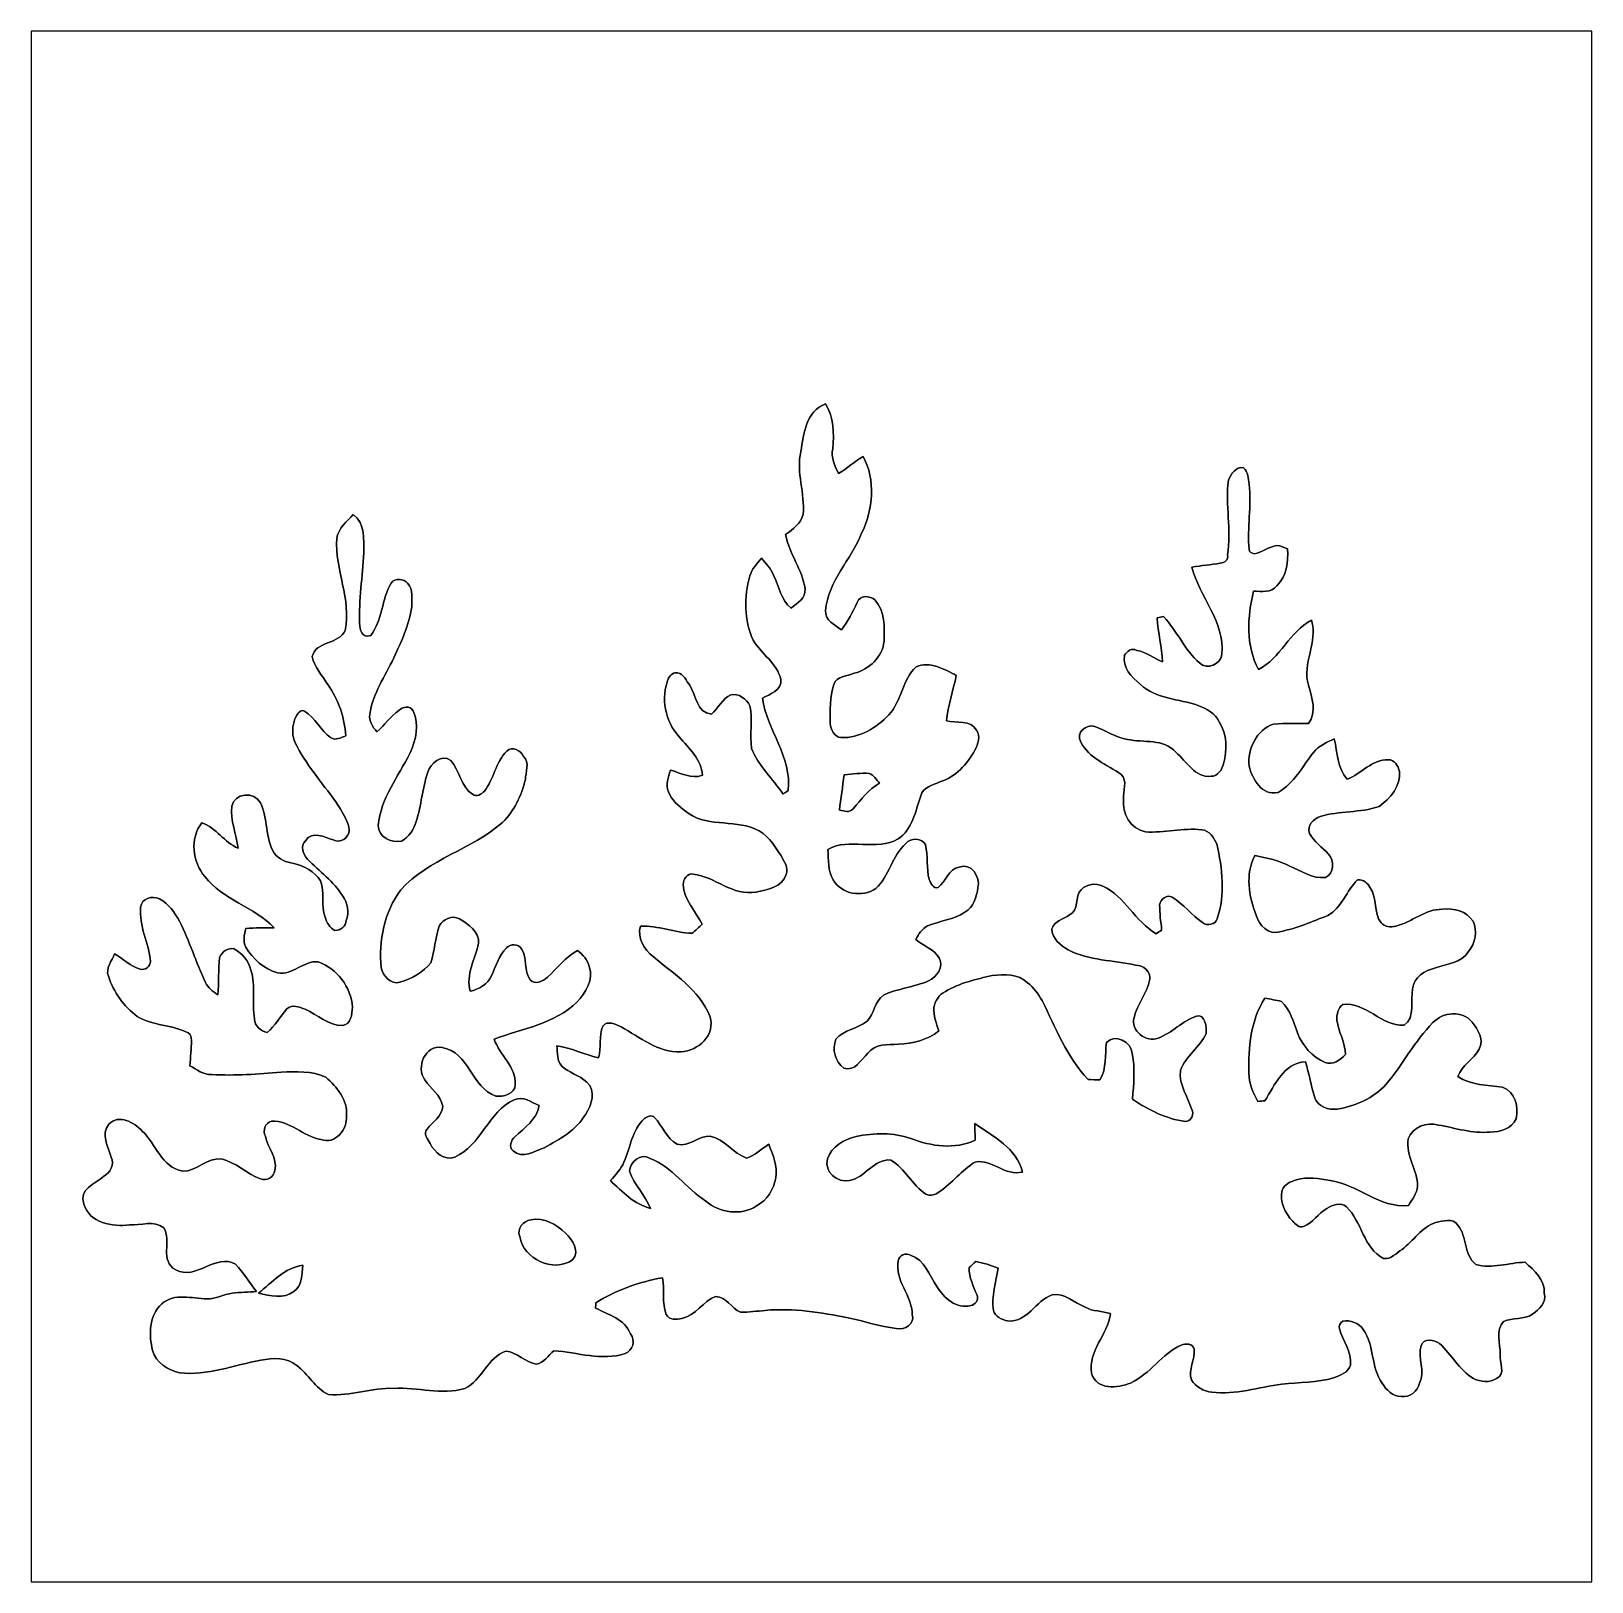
# Model space of a CAD drawing. Header units: centimetres. Extents: x -16.8 to 16.8, y -16.7 to 16.7.
import ezdxf

# ---------------------------------------------------------------- set-up
doc = ezdxf.new("R2010")
doc.units = ezdxf.units.CM
doc.header["$MEASUREMENT"] = 0
doc.layers.add('Layer 1', color=7, linetype='Continuous')

msp = doc.modelspace()

# ---------------------------------------------------------------- linework, layer by layer
at = {"layer": 'Layer 1', "color": 7}
for points, knots in [([(-16.77458, 16.66875), (-16.77458, 16.66875), (16.77458, 16.66875), (16.77458, 16.66875), (16.77458, 16.66875), (16.77458, 16.66875), (16.77458, -16.66875), (16.77458, -16.66875), (16.77458, -16.66875), (16.77458, -16.66875), (-16.77458, -16.66875), (-16.77458, -16.66875), (-16.77458, -16.66875), (-16.77458, -16.66875), (-16.77458, 16.66875), (-16.77458, 16.66875), (-16.77458, 16.66875), (-16.77458, 16.66875), (-16.77458, 16.66875), (-16.77458, 16.66875)], [0, 0, 0, 0, 0.16666667, 0.16666667, 0.16666667, 0.16666667, 0.33333333, 0.33333333, 0.33333333, 0.33333333, 0.5, 0.5, 0.5, 0.5, 0.66666667, 0.66666667, 0.66666667, 0.66666667, 1, 1, 1, 1]), ([(-0.22789, 7.63376), (-0.33655, 7.18185), (-0.13335, 6.73206), (-0.17956, 6.27803), (-0.17956, 6.27803), (-0.23354, 6.08577), (-0.40111, 5.95912), (-0.55598, 5.848), (-0.55598, 5.848), (-0.48366, 5.43525), (-0.19509, 5.09552), (-0.13829, 4.68066), (-0.13829, 4.68066), (-0.11924, 4.47534), (-0.30198, 4.37162), (-0.43886, 4.26649), (-0.43886, 4.26649), (-0.65793, 4.44359), (-0.7045, 4.73146), (-0.81492, 4.97593), (-0.81492, 4.97593), (-0.87383, 5.11598), (-0.98143, 5.22676), (-1.07633, 5.34211), (-1.07633, 5.34211), (-1.16946, 5.22182), (-1.28376, 5.10858), (-1.32574, 4.95829), (-1.32574, 4.95829), (-1.45344, 4.50674), (-1.44992, 4.00791), (-1.25554, 3.57505), (-1.25554, 3.57505), (-1.07915, 3.27942), (-0.73766, 3.07869), (-0.65723, 2.72909), (-0.65723, 2.72909), (-0.63888, 2.50155), (-0.88759, 2.41265), (-1.05445, 2.33257), (-1.05445, 2.33257), (-0.95885, 1.64077), (-0.41416, 1.06998), (-0.50377, 0.34184), (-0.50377, 0.34184), (-0.53975, 0.31679), (-0.57538, 0.29104), (-0.61066, 0.26529), (-0.61066, 0.26529), (-0.82903, 0.59796), (-1.14265, 0.87277), (-1.28834, 1.24919), (-1.28834, 1.24919), (-1.33103, 1.55187), (-1.25765, 1.8669), (-1.32539, 2.16747), (-1.32539, 2.16747), (-1.39947, 2.30611), (-1.56704, 2.44651), (-1.73355, 2.40348), (-1.73355, 2.40348), (-1.91311, 2.31281), (-2.01048, 2.12019), (-2.14912, 1.98261), (-2.14912, 1.98261), (-2.47721, 2.026), (-2.47756, 2.38266), (-2.61585, 2.60526), (-2.61585, 2.60526), (-2.69346, 2.69981), (-2.74461, 2.84939), (-2.87902, 2.87373), (-2.87902, 2.87373), (-2.96404, 2.89313), (-3.0353, 2.82504), (-3.07516, 2.75802), (-3.07516, 2.75802), (-3.24556, 2.33927), (-3.14784, 1.8288), (-2.84339, 1.49613), (-2.84339, 1.49613), (-2.63878, 1.2506), (-2.36326, 1.01424), (-2.34491, 0.67028), (-2.34491, 0.67028), (-2.58374, 0.58561), (-2.80917, 0.71861), (-3.03248, 0.78352), (-3.03248, 0.78352), (-3.08257, 0.63465), (-3.13584, 0.46567), (-3.07446, 0.31256), (-3.07446, 0.31256), (-3.00531, 0.13723), (-2.85574, 0.01164), (-2.71004, -0.10019), (-2.71004, -0.10019), (-2.29517, -0.45403), (-1.69298, -0.27552), (-1.21849, -0.47837), (-1.21849, -0.47837), (-0.95779, -0.57397), (-0.80716, -0.83009), (-0.65864, -1.04775), (-0.65864, -1.04775), (-0.59761, -1.17122), (-0.47801, -1.31445), (-0.54751, -1.45944), (-0.54751, -1.45944), (-0.629, -1.73814), (-0.94933, -1.79564), (-1.19345, -1.83903), (-1.19345, -1.83903), (-1.69616, -1.93322), (-2.06763, -1.50918), (-2.54353, -1.45133), (-2.54353, -1.45133), (-2.66876, -1.42804), (-2.75731, -1.56633), (-2.76013, -1.67746), (-2.76013, -1.67746), (-2.73509, -2.00801), (-2.49202, -2.24931), (-2.35162, -2.53294), (-2.35162, -2.53294), (-2.40524, -2.58127), (-2.51213, -2.67829), (-2.56575, -2.72662), (-2.56575, -2.72662), (-2.94146, -2.71392), (-3.29777, -2.55834), (-3.67771, -2.57104), (-3.67771, -2.57104), (-3.74756, -2.82716), (-3.60751, -3.07552), (-3.40466, -3.22792), (-3.40466, -3.22792), (-2.95522, -3.60363), (-2.41335, -3.94335), (-2.18405, -4.51026), (-2.18405, -4.51026), (-2.05317, -4.90396), (-2.43064, -5.26239), (-2.80564, -5.27226), (-2.80564, -5.27226), (-3.30129, -5.29237), (-3.68829, -4.96252), (-4.09328, -4.73393), (-4.09328, -4.73393), (-4.21146, -4.68524), (-4.3875, -4.5914), (-4.48663, -4.72087), (-4.48663, -4.72087), (-4.58611, -4.93395), (-4.50321, -5.18231), (-4.57976, -5.4035), (-4.57976, -5.4035), (-4.88456, -5.33753), (-5.16396, -5.18407), (-5.47617, -5.14773), (-5.47617, -5.14773), (-5.455, -5.29308), (-5.47899, -5.46417), (-5.37069, -5.58094), (-5.37069, -5.58094), (-5.21088, -5.72523), (-4.98793, -5.77815), (-4.82918, -5.9242), (-4.82918, -5.9242), (-4.62703, -6.10905), (-4.71805, -6.41773), (-4.85493, -6.61211), (-4.85493, -6.61211), (-5.04754, -6.95713), (-5.41373, -7.15327), (-5.7471, -7.33848), (-5.7471, -7.33848), (-5.94713, -7.40869), (-6.22335, -7.58472), (-6.41526, -7.40304), (-6.41526, -7.40304), (-6.52427, -7.3212), (-6.4576, -7.17515), (-6.37505, -7.10212), (-6.37505, -7.10212), (-6.16903, -6.90845), (-5.90938, -6.73029), (-5.85364, -6.43079), (-5.85364, -6.43079), (-6.01839, -6.35952), (-6.2043, -6.21982), (-6.39339, -6.30379), (-6.39339, -6.30379), (-6.95325, -6.56872), (-7.0993, -7.28698), (-7.6708, -7.53674), (-7.6708, -7.53674), (-7.89164, -7.62564), (-8.10366, -7.43056), (-8.19997, -7.24747), (-8.19997, -7.24747), (-8.23948, -7.15716), (-8.35872, -7.03474), (-8.26488, -6.93949), (-8.26488, -6.93949), (-8.14952, -6.77721), (-7.93044, -6.66044), (-7.92833, -6.44208), (-7.92833, -6.44208), (-7.96678, -6.20607), (-8.19115, -6.06743), (-8.30898, -5.87481), (-8.30898, -5.87481), (-8.51253, -5.61481), (-8.30474, -5.11034), (-7.94173, -5.18372), (-7.94173, -5.18372), (-7.35083, -5.2772), (-7.32049, -6.04414), (-6.78498, -6.22547), (-6.78498, -6.22547), (-6.62834, -6.2544), (-6.36799, -6.17537), (-6.3694, -5.98029), (-6.3694, -5.98029), (-6.35247, -5.59435), (-6.70313, -5.34388), (-6.82237, -5.00345), (-6.82237, -5.00345), (-6.21665, -4.76885), (-5.52168, -4.67995), (-5.03978, -4.20299), (-5.03978, -4.20299), (-4.85775, -4.00685), (-4.66831, -3.71651), (-4.77979, -3.43994), (-4.77979, -3.43994), (-4.81401, -3.2953), (-4.91808, -3.18911), (-5.02814, -3.09915), (-5.02814, -3.09915), (-5.29131, -3.23497), (-5.46171, -3.47839), (-5.67796, -3.66959), (-5.67796, -3.66959), (-5.7718, -3.76026), (-5.94572, -3.84528), (-6.05049, -3.72322), (-6.05049, -3.72322), (-6.18913, -3.53272), (-6.1027, -3.25438), (-6.23323, -3.05858), (-6.23323, -3.05858), (-6.29849, -2.95028), (-6.47453, -2.94605), (-6.55673, -3.03953), (-6.55673, -3.03953), (-6.71618, -3.20675), (-6.79062, -3.42971), (-6.87952, -3.63784), (-6.87952, -3.63784), (-6.95713, -3.82341), (-7.15081, -3.92748), (-7.33813, -3.97228), (-7.33813, -3.97228), (-7.43479, -3.61527), (-7.22983, -3.27978), (-7.15716, -2.93864), (-7.15716, -2.93864), (-7.13634, -2.69205), (-7.37976, -2.52024), (-7.5692, -2.41723), (-7.5692, -2.41723), (-7.72795, -2.32798), (-7.92198, -2.42288), (-8.00559, -2.57175), (-8.00559, -2.57175), (-8.09237, -2.82646), (-8.09837, -3.10162), (-8.18127, -3.35844), (-8.18127, -3.35844), (-8.35378, -3.562), (-8.59331, -3.70699), (-8.84978, -3.77931), (-8.84978, -3.77931), (-9.04875, -3.83223), (-9.20468, -3.64384), (-9.25477, -3.47098), (-9.25477, -3.47098), (-9.30275, -2.8896), (-9.18774, -2.26307), (-8.82685, -1.79176), (-8.82685, -1.79176), (-8.23242, -1.12395), (-7.30179, -0.92534), (-6.64175, -0.3429), (-6.64175, -0.3429), (-6.38739, -0.09701), (-6.23711, 0.23848), (-6.15068, 0.57714), (-6.15068, 0.57714), (-6.14468, 0.74154), (-6.0519, 0.94403), (-6.19125, 1.07774), (-6.19125, 1.07774), (-6.24769, 1.20509), (-6.43819, 1.30457), (-6.5532, 1.19133), (-6.5532, 1.19133), (-6.78815, 0.94756), (-6.82872, 0.59267), (-7.03263, 0.32949), (-7.03263, 0.32949), (-7.09542, 0.26388), (-7.19914, 0.1972), (-7.28592, 0.26211), (-7.28592, 0.26211), (-7.54521, 0.42616), (-7.56179, 0.77717), (-7.75653, 0.99236), (-7.75653, 0.99236), (-7.96008, 1.13665), (-8.18621, 0.92463), (-8.25147, 0.73731), (-8.25147, 0.73731), (-8.35625, 0.38982), (-8.39435, 0.02505), (-8.4963, -0.3235), (-8.4963, -0.3235), (-8.55063, -0.49248), (-8.65223, -0.66146), (-8.81556, -0.7433), (-8.81556, -0.7433), (-9.03252, -0.79693), (-9.3151, -0.65193), (-9.31545, -0.4064), (-9.31545, -0.4064), (-9.26218, 0.17498), (-8.88118, 0.64488), (-8.63, 1.15076), (-8.63, 1.15076), (-8.50018, 1.42875), (-8.42963, 1.76248), (-8.56403, 2.05352), (-8.56403, 2.05352), (-8.62118, 2.17135), (-8.79616, 2.15618), (-8.8713, 2.06163), (-8.8713, 2.06163), (-9.05722, 1.94063), (-9.17787, 1.74942), (-9.34261, 1.60443), (-9.34261, 1.60443), (-9.42763, 1.71027), (-9.52077, 1.8355), (-9.49607, 1.98014), (-9.49607, 1.98014), (-9.43504, 2.42535), (-9.16623, 2.79612), (-8.98208, 3.19476), (-8.98208, 3.19476), (-8.81627, 3.54506), (-8.65046, 3.90419), (-8.59437, 4.29048), (-8.59437, 4.29048), (-8.59931, 4.45699), (-8.55521, 4.6609), (-8.67904, 4.79601), (-8.67904, 4.79601), (-8.76476, 4.9022), (-8.95174, 4.92054), (-9.03746, 4.80448), (-9.03746, 4.80448), (-9.24137, 4.4517), (-9.22161, 4.00861), (-9.47561, 3.67877), (-9.47561, 3.67877), (-9.67987, 3.6128), (-9.69963, 3.8033), (-9.7155, 3.93418), (-9.7155, 3.93418), (-9.72891, 4.44183), (-9.65588, 4.9463), (-9.62378, 5.45218), (-9.62378, 5.45218), (-9.62872, 5.73123), (-9.58885, 6.09106), (-9.85026, 6.27592), (-9.85026, 6.27592), (-9.99455, 6.12951), (-10.16953, 5.97782), (-10.20692, 5.76404), (-10.20692, 5.76404), (-10.25454, 5.09376), (-9.88131, 4.45841), (-10.02841, 3.78566), (-10.02841, 3.78566), (-10.15224, 3.48156), (-10.66059, 3.5627), (-10.73432, 3.22545), (-10.73432, 3.22545), (-10.69093, 2.99614), (-10.51489, 2.81799), (-10.39989, 2.62079), (-10.39989, 2.62079), (-10.16811, 2.30082), (-10.03829, 1.91311), (-10.01078, 1.51977), (-10.01078, 1.51977), (-10.11343, 1.48378), (-10.23197, 1.40864), (-10.33745, 1.48026), (-10.33745, 1.48026), (-10.55405, 1.6383), (-10.67047, 1.905), (-10.89801, 2.04999), (-10.89801, 2.04999), (-10.9661, 2.09021), (-11.0303, 2.01718), (-11.06558, 1.96568), (-11.06558, 1.96568), (-11.18411, 1.76142), (-11.18376, 1.49013), (-11.06029, 1.28764), (-11.06029, 1.28764), (-10.8144, 0.83291), (-10.46621, 0.4445), (-10.17341, 0.02046), (-10.17341, 0.02046), (-10.07533, -0.14534), (-9.95292, -0.31362), (-9.9374, -0.51223), (-9.9374, -0.51223), (-9.94198, -0.67804), (-10.13248, -0.79975), (-10.28347, -0.72002), (-10.28347, -0.72002), (-10.46515, -0.65264), (-10.74138, -0.52352), (-10.87402, -0.73343), (-10.87402, -0.73343), (-10.99432, -0.84984), (-10.93188, -1.02447), (-10.83345, -1.13171), (-10.83345, -1.13171), (-10.58404, -1.39841), (-10.26971, -1.60902), (-10.07745, -1.92617), (-10.07745, -1.92617), (-9.96633, -2.07363), (-9.93704, -2.27753), (-10.00054, -2.45145), (-10.00054, -2.45145), (-10.00584, -2.57351), (-10.12684, -2.67194), (-10.24396, -2.66277), (-10.24396, -2.66277), (-10.36179, -2.61761), (-10.41612, -2.48955), (-10.45774, -2.38054), (-10.45774, -2.38054), (-10.55511, -2.13043), (-10.45739, -1.84538), (-10.55793, -1.59632), (-10.55793, -1.59632), (-10.67999, -1.39277), (-10.90577, -1.27459), (-11.13155, -1.22484), (-11.13155, -1.22484), (-11.28783, -1.19909), (-11.45928, -1.14265), (-11.54889, -1.00154), (-11.54889, -1.00154), (-11.75456, -0.67874), (-11.67377, -0.25576), (-11.84769, 0.07585), (-11.84769, 0.07585), (-11.96904, 0.33302), (-12.41601, 0.29034), (-12.46046, 0.00706), (-12.46046, 0.00706), (-12.49327, -0.29951), (-12.36909, -0.59549), (-12.32782, -0.89641), (-12.32782, -0.89641), (-12.62521, -0.77082), (-12.79454, -0.45932), (-13.10358, -0.35137), (-13.10358, -0.35137), (-13.37733, -0.68333), (-13.3029, -1.18957), (-13.04219, -1.50671), (-13.04219, -1.50671), (-12.65696, -2.00907), (-11.98351, -2.15512), (-11.55383, -2.60562), (-11.55383, -2.60562), (-11.75738, -2.60703), (-11.96093, -2.60879), (-12.16413, -2.62043), (-12.16413, -2.62043), (-12.19129, -2.75202), (-12.22904, -2.89736), (-12.1606, -3.02401), (-12.1606, -3.02401), (-12.01173, -3.27978), (-11.76726, -3.49673), (-11.47798, -3.5747), (-11.47798, -3.5747), (-11.1506, -3.63573), (-10.92659, -3.31258), (-10.60732, -3.33693), (-10.60732, -3.33693), (-10.20374, -3.48262), (-9.89506, -3.88691), (-9.87002, -4.31765), (-9.87002, -4.31765), (-9.88131, -4.46334), (-9.89471, -4.67889), (-10.07498, -4.70711), (-10.07498, -4.70711), (-10.38684, -4.71629), (-10.61473, -4.46969), (-10.88602, -4.36033), (-10.88602, -4.36033), (-11.0049, -4.312), (-11.17177, -4.24427), (-11.27619, -4.35116), (-11.27619, -4.35116), (-11.42788, -4.51273), (-11.53195, -4.71593), (-11.70199, -4.86198), (-11.70199, -4.86198), (-11.83323, -4.82036), (-11.97504, -4.7244), (-11.97504, -4.56918), (-11.97504, -4.56918), (-12.03784, -4.2224), (-11.93694, -3.86115), (-12.05406, -3.52002), (-12.05406, -3.52002), (-12.09675, -3.32352), (-12.23645, -3.15595), (-12.41143, -3.06211), (-12.41143, -3.06211), (-12.54266, -3.02295), (-12.68377, -3.12949), (-12.72469, -3.25155), (-12.72469, -3.25155), (-12.75786, -3.51402), (-12.73457, -3.78178), (-12.76421, -4.04566), (-12.76421, -4.04566), (-12.87427, -3.98463), (-12.97234, -3.8989), (-13.02526, -3.78319), (-13.02526, -3.78319), (-13.22917, -3.35245), (-13.37628, -2.89666), (-13.58336, -2.46733), (-13.58336, -2.46733), (-13.69413, -2.28141), (-13.82148, -2.0895), (-14.01833, -1.98649), (-14.01833, -1.98649), (-14.16967, -1.90994), (-14.4078, -1.97309), (-14.42226, -2.16323), (-14.42226, -2.16323), (-14.46389, -2.56469), (-14.24481, -2.93793), (-14.21024, -3.33199), (-14.21024, -3.33199), (-14.21306, -3.43958), (-14.32878, -3.52848), (-14.4332, -3.49673), (-14.4332, -3.49673), (-14.64204, -3.43676), (-14.79973, -3.27342), (-14.98283, -3.16583), (-14.98283, -3.16583), (-15.03892, -3.31717), (-15.18109, -3.47698), (-15.11582, -3.64984), (-15.11582, -3.64984), (-15.00258, -3.98992), (-14.78421, -4.2993), (-14.49493, -4.51273), (-14.49493, -4.51273), (-14.15874, -4.71452), (-13.7474, -4.69089), (-13.40168, -4.86586), (-13.40168, -4.86586), (-13.34347, -4.89514), (-13.335, -4.96746), (-13.33183, -5.02567), (-13.33183, -5.02567), (-13.33006, -5.20841), (-13.35405, -5.38903), (-13.36181, -5.57213), (-13.36181, -5.57213), (-13.21611, -5.65573), (-13.07465, -5.77286), (-12.89403, -5.76086), (-12.89403, -5.76086), (-12.39591, -5.79508), (-11.89708, -5.75028), (-11.40072, -5.71041), (-11.40072, -5.71041), (-11.08251, -5.70054), (-10.73926, -5.68007), (-10.44399, -5.82154), (-10.44399, -5.82154), (-10.20269, -6.02333), (-9.9628, -6.31261), (-9.99843, -6.65057), (-9.99843, -6.65057), (-9.96703, -6.92679), (-10.24043, -7.28592), (-10.54911, -7.15821), (-10.54911, -7.15821), (-10.928, -7.09401), (-11.21057, -6.74229), (-11.61168, -6.76875), (-11.61168, -6.76875), (-11.74821, -6.79626), (-11.80324, -6.9723), (-11.73833, -7.09013), (-11.73833, -7.09013), (-11.69141, -7.34307), (-11.47022, -7.55615), (-11.5376, -7.82708), (-11.5376, -7.82708), (-11.55594, -7.96749), (-11.71751, -8.06168), (-11.84839, -8.00559), (-11.84839, -8.00559), (-12.14367, -7.89764), (-12.37368, -7.6454), (-12.6873, -7.57873), (-12.6873, -7.57873), (-12.9981, -7.53921), (-13.21611, -7.85707), (-13.51668, -7.83696), (-13.51668, -7.83696), (-13.97318, -7.75829), (-14.09136, -7.26123), (-14.38628, -6.97689), (-14.38628, -6.97689), (-14.56584, -6.79944), (-14.88228, -6.5973), (-15.10806, -6.83331), (-15.10806, -6.83331), (-15.27704, -7.03933), (-15.12711, -7.32226), (-15.05268, -7.53674), (-15.05268, -7.53674), (-14.97789, -7.69585), (-15.07737, -7.87471), (-15.21742, -7.95831), (-15.21742, -7.95831), (-15.40581, -8.11389), (-15.76458, -8.2229), (-15.64181, -8.54851), (-15.64181, -8.54851), (-15.5254, -8.95985), (-15.02198, -9.03887), (-14.66003, -8.99724), (-14.66003, -8.99724), (-14.41944, -9.011), (-14.13193, -8.88541), (-13.9252, -9.05686), (-13.9252, -9.05686), (-13.74634, -9.33591), (-14.02398, -9.76736), (-13.66802, -9.96209), (-13.66802, -9.96209), (-13.23269, -10.19951), (-12.80936, -9.59379), (-12.38074, -9.8425), (-12.38074, -9.8425), (-12.21176, -10.02136), (-12.08405, -10.23726), (-11.92848, -10.42917), (-11.92848, -10.42917), (-12.1031, -10.44116), (-12.27878, -10.44152), (-12.4527, -10.46233), (-12.4527, -10.46233), (-12.63756, -10.48773), (-12.80724, -10.59427), (-12.99669, -10.58651), (-12.99669, -10.58651), (-13.32159, -10.58051), (-13.69236, -10.4521), (-13.96718, -10.69093), (-13.96718, -10.69093), (-14.24799, -10.93964), (-14.23988, -11.36297), (-14.16861, -11.69882), (-14.16861, -11.69882), (-14.091, -11.96164), (-13.84018, -12.11545), (-13.58794, -12.17366), (-13.58794, -12.17366), (-12.98681, -12.24915), (-12.41743, -12.00573), (-11.83605, -11.90449), (-11.83605, -11.90449), (-11.57923, -11.8558), (-11.27513, -11.83322), (-11.06488, -12.01949), (-11.06488, -12.01949), (-10.81405, -12.19835), (-10.6747, -12.51444), (-10.38578, -12.64144), (-10.38578, -12.64144), (-9.91129, -12.68201), (-9.45339, -12.49116), (-8.97855, -12.50985), (-8.97855, -12.50985), (-8.47055, -12.48022), (-7.95055, -12.65696), (-7.45137, -12.51444), (-7.45137, -12.51444), (-7.08166, -12.33593), (-6.96771, -11.84416), (-6.56872, -11.70728), (-6.56872, -11.70728), (-6.32566, -11.73868), (-6.15103, -11.94506), (-5.91573, -11.99197), (-5.91573, -11.99197), (-5.75239, -11.95881), (-5.65573, -11.80253), (-5.53685, -11.70199), (-5.53685, -11.70199), (-5.02814, -11.73339), (-4.50991, -11.92847), (-4.00685, -11.76196), (-4.00685, -11.76196), (-3.83928, -11.69705), (-3.77931, -11.48115), (-3.89079, -11.33828), (-3.89079, -11.33828), (-4.01285, -11.01549), (-4.36774, -10.93223), (-4.64079, -10.78265), (-4.64079, -10.78265), (-4.64009, -10.75478), (-4.63832, -10.6994), (-4.63762, -10.67153), (-4.63762, -10.67153), (-4.20194, -10.39848), (-3.71228, -10.22209), (-3.2064, -10.13389), (-3.2064, -10.13389), (-3.14643, -10.39213), (-3.22615, -10.66976), (-3.12244, -10.91847), (-3.12244, -10.91847), (-3.07023, -11.04971), (-2.89101, -11.02995), (-2.78518, -11.00631), (-2.78518, -11.00631), (-2.48567, -10.95375), (-2.33609, -10.63166), (-2.06093, -10.53606), (-2.06093, -10.53606), (-1.83092, -10.541), (-1.72226, -10.78794), (-1.52718, -10.87191), (-1.52718, -10.87191), (-1.34902, -10.87191), (-1.17087, -10.8518), (-0.99342, -10.83275), (-0.99342, -10.83275), (-0.39476, -10.78089), (0.20355, -10.87614), (0.78881, -10.99432), (0.78881, -10.99432), (1.13524, -11.06205), (1.47002, -11.18658), (1.8228, -11.22151), (1.8228, -11.22151), (1.99672, -11.27407), (2.23802, -11.12202), (2.16641, -10.91882), (2.16641, -10.91882), (2.16747, -10.50925), (1.77729, -10.18893), (1.86478, -9.76771), (1.86478, -9.76771), (1.88454, -9.64847), (2.02777, -9.58638), (2.13007, -9.64918), (2.13007, -9.64918), (2.4444, -9.74161), (2.52166, -10.08451), (2.69769, -10.31981), (2.69769, -10.31981), (2.84021, -10.56957), (3.11856, -10.80946), (3.42583, -10.73079), (3.42583, -10.73079), (3.51966, -10.71069), (3.60292, -10.60379), (3.55953, -10.5089), (3.55953, -10.5089), (3.47945, -10.31734), (3.38878, -10.12578), (3.38737, -9.91306), (3.38737, -9.91306), (3.43535, -9.86966), (3.48262, -9.82557), (3.52954, -9.78112), (3.52954, -9.78112), (3.69464, -9.81322), (3.85621, -9.86226), (4.01249, -9.9247), (4.01249, -9.9247), (3.96487, -10.22597), (3.86397, -10.52477), (3.9116, -10.83451), (3.9116, -10.83451), (3.94194, -10.97104), (4.09504, -11.03066), (4.2164, -11.06064), (4.2164, -11.06064), (4.63338, -11.10156), (4.82141, -10.62567), (5.17207, -10.49831), (5.17207, -10.49831), (5.44442, -10.45633), (5.64938, -10.66377), (5.87975, -10.76643), (5.87975, -10.76643), (6.04837, -10.85921), (6.2484, -10.84157), (6.42796, -10.9026), (6.42796, -10.9026), (6.36587, -11.35697), (5.94748, -11.70552), (6.01768, -12.18353), (6.01768, -12.18353), (6.13234, -12.55501), (6.57789, -12.5095), (6.85906, -12.3952), (6.85906, -12.3952), (7.27851, -12.20258), (7.52898, -11.77043), (7.94844, -11.57852), (7.94844, -11.57852), (8.04369, -11.53548), (8.19997, -11.54748), (8.22501, -11.67024), (8.22501, -11.67024), (8.25359, -11.89037), (8.09061, -12.1091), (8.16786, -12.32747), (8.16786, -12.32747), (8.25853, -12.47951), (8.43209, -12.57124), (8.60531, -12.5924), (8.60531, -12.5924), (9.11648, -12.65026), (9.61214, -12.4908), (10.11237, -12.41707), (10.11237, -12.41707), (10.48385, -12.38179), (10.86661, -12.38885), (11.22786, -12.28055), (11.22786, -12.28055), (11.36227, -12.22516), (11.54924, -12.17224), (11.58593, -12.00856), (11.58593, -12.00856), (11.61979, -11.72281), (11.41695, -11.49209), (11.35168, -11.22962), (11.35168, -11.22962), (11.32805, -11.16189), (11.36791, -11.10121), (11.42047, -11.06205), (11.42047, -11.06205), (11.58804, -11.04018), (11.76408, -11.10156), (11.86145, -11.24409), (11.86145, -11.24409), (12.10663, -11.58663), (12.02055, -12.05406), (12.26502, -12.39696), (12.26502, -12.39696), (12.35251, -12.54054), (12.49962, -12.68836), (12.68095, -12.68271), (12.68095, -12.68271), (12.86827, -12.71376), (13.02667, -12.57194), (13.07042, -12.40049), (13.07042, -12.40049), (13.20271, -12.14226), (13.02067, -11.85474), (13.10816, -11.59193), (13.10816, -11.59193), (13.15826, -11.424), (13.38615, -11.45822), (13.50116, -11.54606), (13.50116, -11.54606), (13.76116, -11.7789), (13.92308, -12.11615), (14.2307, -12.29819), (14.2307, -12.29819), (14.38381, -12.37297), (14.58242, -12.4012), (14.72847, -12.29466), (14.72847, -12.29466), (14.93379, -12.20717), (14.78456, -11.94153), (14.80749, -11.78137), (14.80749, -11.78137), (14.80009, -11.54642), (14.70554, -11.26243), (14.8777, -11.07087), (14.8777, -11.07087), (15.07384, -10.98762), (15.31585, -11.03877), (15.50035, -10.91565), (15.50035, -10.91565), (15.64605, -10.81299), (15.81079, -10.66377), (15.75329, -10.46092), (15.75329, -10.46092), (15.76952, -10.17693), (15.53527, -9.96915), (15.34195, -9.80017), (15.34195, -9.80017), (14.99094, -9.80405), (14.62864, -9.94904), (14.28115, -9.84814), (14.28115, -9.84814), (14.01551, -9.64177), (14.10511, -9.24313), (13.89239, -9.0043), (13.89239, -9.0043), (13.78902, -8.83003), (13.57277, -8.91752), (13.41755, -8.94115), (13.41755, -8.94115), (13.11875, -9.04734), (12.94236, -9.33838), (12.69577, -9.52147), (12.69577, -9.52147), (12.57335, -9.59661), (12.45941, -9.74161), (12.3003, -9.71867), (12.3003, -9.71867), (11.85933, -9.49396), (11.83428, -8.92916), (11.50267, -8.60531), (11.50267, -8.60531), (11.38026, -8.50336), (11.19928, -8.56439), (11.07722, -8.63988), (11.07722, -8.63988), (10.89272, -8.74607), (10.78301, -8.95456), (10.57875, -9.02935), (10.57875, -9.02935), (10.48561, -9.06639), (10.40024, -8.97925), (10.34415, -8.91787), (10.34415, -8.91787), (10.18258, -8.74148), (10.05452, -8.49595), (10.11908, -8.25077), (10.11908, -8.25077), (10.15894, -8.11953), (10.30676, -8.06379), (10.42494, -8.02781), (10.42494, -8.02781), (10.66024, -7.95196), (10.91212, -8.00488), (11.15025, -8.04051), (11.15025, -8.04051), (11.74538, -8.12871), (12.20364, -8.63529), (12.83406, -8.58167), (12.83406, -8.58167), (12.90673, -8.44797), (13.01574, -8.32309), (13.03091, -8.1661), (13.03091, -8.1661), (13.03055, -7.81191), (12.76914, -7.50923), (12.82594, -7.14869), (12.82594, -7.14869), (12.92225, -6.89469), (13.22493, -6.77086), (13.47787, -6.84883), (13.47787, -6.84883), (13.84512, -6.91374), (14.20812, -7.03509), (14.58666, -6.99946), (14.58666, -6.99946), (14.80256, -7.00264), (15.05126, -6.92926), (15.14687, -6.71513), (15.14687, -6.71513), (15.20578, -6.45724), (15.13452, -6.13163), (14.85759, -6.03603), (14.85759, -6.03603), (14.52986, -5.98946), (14.18131, -5.99757), (13.89415, -5.80425), (13.89415, -5.80425), (13.9827, -5.55907), (14.23388, -5.43842), (14.35171, -5.21441), (14.35171, -5.21441), (14.46318, -5.01862), (14.33019, -4.7879), (14.20072, -4.63726), (14.20072, -4.63726), (13.99434, -4.37833), (13.57101, -4.41396), (13.36075, -4.64749), (13.36075, -4.64749), (12.96247, -5.03837), (12.7187, -5.55096), (12.35534, -5.97041), (12.35534, -5.97041), (12.08511, -6.26992), (11.69635, -6.44313), (11.30265, -6.50416), (11.30265, -6.50416), (11.11215, -6.53203), (10.88954, -6.45125), (10.81899, -6.26075), (10.81899, -6.26075), (10.74067, -6.00745), (10.69869, -5.74357), (10.61791, -5.49099), (10.61791, -5.49099), (10.14977, -5.51074), (9.96139, -5.99017), (9.74654, -6.32566), (9.74654, -6.32566), (9.6968, -6.33095), (9.64706, -6.33624), (9.59802, -6.34224), (9.59802, -6.34224), (9.49537, -6.1535), (9.39624, -5.95348), (9.40435, -5.73229), (9.40435, -5.73229), (9.38989, -5.18372), (9.43786, -4.59528), (9.74584, -4.12291), (9.74584, -4.12291), (9.86508, -4.14514), (9.98502, -4.1589), (10.10285, -4.19347), (10.10285, -4.19347), (10.29688, -4.36915), (10.35932, -4.63303), (10.44928, -4.86904), (10.44928, -4.86904), (10.55335, -5.14667), (10.76537, -5.38727), (11.04159, -5.50298), (11.04159, -5.50298), (11.2074, -5.56648), (11.37073, -5.45077), (11.47939, -5.33506), (11.47939, -5.33506), (11.46951, -5.07612), (11.33404, -4.84787), (11.29242, -4.59528), (11.29242, -4.59528), (11.28818, -4.47252), (11.32029, -4.33458), (11.42118, -4.25626), (11.42118, -4.25626), (11.92283, -4.19947), (12.25268, -4.72969), (12.73951, -4.70217), (12.73951, -4.70217), (12.99034, -4.53002), (12.8718, -4.16631), (12.92296, -3.92113), (12.92296, -3.92113), (12.93742, -3.66571), (13.19177, -3.52884), (13.41226, -3.46781), (13.41226, -3.46781), (13.65532, -3.37891), (13.97564, -3.36691), (14.12275, -3.1182), (14.12275, -3.1182), (14.27374, -2.93934), (14.31925, -2.67935), (14.22118, -2.46415), (14.22118, -2.46415), (14.07724, -2.25778), (13.80843, -2.17029), (13.56536, -2.2098), (13.56536, -2.2098), (13.19001, -2.19886), (12.91202, -2.49061), (12.56206, -2.57069), (12.56206, -2.57069), (12.45059, -2.59997), (12.32323, -2.59045), (12.24703, -2.49873), (12.24703, -2.49873), (12.06888, -2.28424), (12.16836, -1.96956), (12.01208, -1.7459), (12.01208, -1.7459), (11.96022, -1.64712), (11.85721, -1.5621), (11.7408, -1.57374), (11.7408, -1.57374), (11.49985, -1.80834), (11.40672, -2.17523), (11.09945, -2.34421), (11.09945, -2.34421), (10.76219, -2.47403), (10.42564, -2.62361), (10.06934, -2.69134), (10.06934, -2.69134), (9.82557, -2.77072), (9.61637, -2.55058), (9.5564, -2.33574), (9.5564, -2.33574), (9.40717, -1.9304), (9.31474, -1.45274), (9.53417, -1.0541), (9.53417, -1.0541), (9.79099, -1.10349), (10.05064, -1.16276), (10.28453, -1.28411), (10.28453, -1.28411), (10.52936, -1.38712), (10.76642, -1.56175), (11.04688, -1.52576), (11.04688, -1.52576), (11.24303, -1.44463), (11.24691, -1.16205), (11.11497, -1.02129), (11.11497, -1.02129), (10.98268, -0.87348), (10.79641, -0.76129), (10.70927, -0.57856), (10.70927, -0.57856), (10.64295, -0.40111), (10.78971, -0.26741), (10.93611, -0.21731), (10.93611, -0.21731), (11.34639, -0.08255), (11.79654, -0.1457), (12.20294, 0.00247), (12.20294, 0.00247), (12.44812, 0.16686), (12.66649, 0.44168), (12.64214, 0.75389), (12.64214, 0.75389), (12.60757, 0.86924), (12.53878, 1.00965), (12.39979, 1.00647), (12.39979, 1.00647), (12.05089, 1.01388), (11.82017, 0.70767), (11.51643, 0.58455), (11.51643, 0.58455), (11.30688, 0.83079), (11.30653, 1.15711), (11.23915, 1.45591), (11.23915, 1.45591), (11.07969, 1.37971), (10.90471, 1.30881), (10.795, 1.16417), (10.795, 1.16417), (10.55511, 0.86607), (10.37414, 0.49883), (10.03088, 0.30233), (10.03088, 0.30233), (9.68093, 0.21978), (9.47914, 0.58843), (9.40717, 0.86889), (9.40717, 0.86889), (9.37295, 1.22978), (9.56733, 1.66088), (9.93528, 1.77024), (9.93528, 1.77024), (10.18469, 1.79352), (10.43658, 1.78223), (10.6874, 1.78188), (10.6874, 1.78188), (10.86097, 2.03129), (10.76537, 2.34174), (10.68387, 2.60597), (10.68387, 2.60597), (10.53782, 3.07481), (10.89554, 3.53695), (10.74984, 4.00262), (10.74984, 4.00262), (10.27148, 3.76237), (10.0898, 3.18805), (9.60931, 2.94499), (9.60931, 2.94499), (9.33274, 3.46357), (9.36872, 4.07388), (9.50348, 4.62703), (9.50348, 4.62703), (9.67422, 4.63162), (9.88695, 4.58258), (10.00054, 4.74557), (10.00054, 4.74557), (10.21644, 4.953), (10.25172, 5.25286), (10.23408, 5.53755), (10.23408, 5.53755), (10.16, 5.56613), (10.08803, 5.61234), (10.00654, 5.61164), (10.00654, 5.61164), (9.83156, 5.58483), (9.68728, 5.46312), (9.51547, 5.4289), (9.51547, 5.4289), (9.47208, 5.44654), (9.4107, 5.46911), (9.40647, 5.52274), (9.40647, 5.52274), (9.36061, 5.99193), (9.46785, 6.46324), (9.40682, 6.93173), (9.40682, 6.93173), (9.38777, 7.05062), (9.38671, 7.19631), (9.28793, 7.28345), (9.28793, 7.28345), (9.12636, 7.31591), (9.01206, 7.14798), (8.96514, 7.01604), (8.96514, 7.01604), (8.89106, 6.48441), (9.03217, 5.94431), (8.94292, 5.41408), (8.94292, 5.41408), (8.97502, 5.29202), (8.87342, 5.24404), (8.78664, 5.23028), (8.78664, 5.23028), (8.58414, 5.19783), (8.38059, 5.18231), (8.17986, 5.14385), (8.17986, 5.14385), (8.34249, 4.50638), (8.88718, 3.97122), (8.82227, 3.27766), (8.82227, 3.27766), (8.80674, 3.06317), (8.49983, 2.92559), (8.34319, 3.08786), (8.34319, 3.08786), (8.0204, 3.36091), (7.86024, 3.77719), (7.5692, 4.08199), (7.5692, 4.08199), (7.52228, 4.07353), (7.47607, 4.06506), (7.42985, 4.05624), (7.42985, 4.05624), (7.45384, 3.73874), (7.52546, 3.42688), (7.54803, 3.10938), (7.54803, 3.10938), (7.36388, 3.18982), (7.19702, 3.31823), (6.99664, 3.35456), (6.99664, 3.35456), (6.8774, 3.4223), (6.78709, 3.33446), (6.72853, 3.25191), (6.72853, 3.25191), (6.67773, 2.98732), (6.88622, 2.77918), (7.06931, 2.62361), (7.06931, 2.62361), (7.40833, 2.3114), (7.89728, 2.31105), (8.3125, 2.17452), (8.3125, 2.17452), (8.48748, 2.09515), (8.68856, 2.00907), (8.76406, 1.81681), (8.76406, 1.81681), (8.93657, 1.55187), (8.93762, 1.21603), (8.85896, 0.91899), (8.85896, 0.91899), (8.8205, 0.79446), (8.74113, 0.64347), (8.59084, 0.64946), (8.59084, 0.64946), (8.23771, 0.61983), (8.06344, 0.96873), (7.83378, 1.16628), (7.83378, 1.16628), (7.57202, 1.46685), (7.14128, 1.3649), (6.79521, 1.44357), (6.79521, 1.44357), (6.53521, 1.47003), (6.33271, 1.64641), (6.08965, 1.71873), (6.08965, 1.71873), (5.9055, 1.78223), (5.66208, 1.58644), (5.79367, 1.38324), (5.79367, 1.38324), (5.95912, 1.03364), (6.36023, 0.90487), (6.65409, 0.68968), (6.65409, 0.68968), (6.80826, 0.55351), (6.68584, 0.32738), (6.71054, 0.15699), (6.71054, 0.15699), (6.66291, -0.14605), (6.87035, -0.48966), (7.17903, -0.54575), (7.17903, -0.54575), (7.58437, -0.57115), (7.98583, -0.45791), (8.39117, -0.49812), (8.39117, -0.49812), (8.55451, -0.5147), (8.65117, -0.66887), (8.71361, -0.80574), (8.71361, -0.80574), (8.83391, -1.3275), (8.89741, -1.89477), (8.72278, -2.41159), (8.72278, -2.41159), (8.68327, -2.546), (8.50794, -2.5721), (8.40387, -2.49731), (8.40387, -2.49731), (8.1721, -2.33292), (7.99465, -2.09903), (7.75088, -1.95016), (7.75088, -1.95016), (7.64187, -1.88242), (7.49617, -1.99708), (7.48453, -2.11173), (7.48453, -2.11173), (7.48206, -2.29411), (7.51134, -2.47509), (7.52757, -2.65677), (7.52757, -2.65677), (7.48771, -2.68358), (7.4482, -2.7111), (7.40939, -2.73897), (7.40939, -2.73897), (6.95995, -2.46768), (6.73982, -1.93851), (6.26181, -1.70991), (6.26181, -1.70991), (6.1147, -1.64218), (5.91996, -1.66617), (5.80284, -1.78153), (5.80284, -1.78153), (5.65115, -1.93181), (5.76121, -2.23555), (5.54743, -2.33186), (5.54743, -2.33186), (5.41831, -2.4197), (5.21723, -2.46274), (5.16961, -2.63172), (5.16961, -2.63172), (5.16643, -2.84233), (5.35869, -2.98521), (5.52132, -3.08504), (5.52132, -3.08504), (5.97253, -3.30941), (6.48476, -3.3087), (6.96771, -3.40924), (6.96771, -3.40924), (7.12646, -3.40889), (7.30144, -3.54577), (7.27569, -3.71581), (7.27569, -3.71581), (7.22207, -4.01038), (7.00087, -4.24462), (6.93526, -4.53461), (6.93526, -4.53461), (6.85871, -4.81683), (7.19173, -5.09023), (7.45208, -4.98193), (7.45208, -4.98193), (7.75229, -4.86763), (7.97454, -4.61045), (8.27758, -4.50497), (8.27758, -4.50497), (8.46984, -4.45382), (8.49595, -4.75827), (8.48148, -4.87927), (8.48148, -4.87927), (8.35342, -5.18019), (8.04051, -5.36328), (7.93291, -5.67443), (7.93291, -5.67443), (7.89023, -5.99158), (8.10331, -6.26004), (8.18832, -6.55214), (8.18832, -6.55214), (8.21937, -6.64986), (8.14317, -6.77616), (8.03487, -6.77086), (8.03487, -6.77086), (7.62247, -6.71689), (7.24394, -6.5211), (6.90033, -6.29567), (6.90033, -6.29567), (6.92714, -5.96794), (6.95995, -5.6328), (6.89681, -5.30789), (6.89681, -5.30789), (6.87705, -5.06307), (6.5278, -4.87504), (6.34118, -5.07083), (6.34118, -5.07083), (6.30414, -5.33929), (6.35282, -5.63316), (6.20113, -5.87728), (6.20113, -5.87728), (6.13727, -5.87587), (6.00957, -5.87269), (5.94607, -5.87128), (5.94607, -5.87128), (5.49169, -5.38833), (5.24686, -4.76109), (4.9597, -4.17442), (4.9597, -4.17442), (4.8708, -4.03296), (4.77873, -3.88832), (4.64185, -3.78883), (4.64185, -3.78883), (4.44676, -3.59128), (4.13844, -3.60609), (3.88585, -3.63643), (3.88585, -3.63643), (3.54013, -3.70875), (3.18699, -3.79695), (2.87867, -3.97581), (2.87867, -3.97581), (2.74179, -4.03895), (2.65642, -4.17901), (2.62925, -4.32223), (2.62925, -4.32223), (2.62326, -4.49686), (2.68252, -4.66443), (2.74073, -4.82635), (2.74073, -4.82635), (2.48955, -5.01721), (2.17946, -5.10011), (1.86761, -5.10857), (1.86761, -5.10857), (1.64183, -5.12833), (1.35996, -5.0927), (1.21391, -5.30472), (1.21391, -5.30472), (1.06398, -5.43983), (0.94439, -5.7023), (0.69744, -5.62645), (0.69744, -5.62645), (0.50447, -5.48358), (0.4378, -5.22323), (0.52423, -5.00274), (0.52423, -5.00274), (0.69744, -4.7946), (0.99095, -4.77943), (1.19415, -4.6161), (1.19415, -4.6161), (1.34655, -4.45276), (1.35784, -4.19594), (1.54587, -4.05589), (1.54587, -4.05589), (1.85491, -3.91054), (2.20274, -3.8862), (2.51425, -3.74932), (2.51425, -3.74932), (2.69205, -3.65936), (2.85821, -3.46216), (2.74602, -3.25155), (2.74602, -3.25155), (2.63102, -3.06776), (2.40242, -2.99791), (2.24402, -2.85997), (2.24402, -2.85997), (2.30576, -2.74779), (2.37137, -2.62361), (2.49449, -2.56893), (2.49449, -2.56893), (2.75696, -2.45745), (3.0547, -2.43099), (3.29847, -2.27471), (3.29847, -2.27471), (3.48156, -2.165), (3.55212, -1.94169), (3.57858, -1.74202), (3.57858, -1.74202), (3.63149, -1.51694), (3.43535, -1.19839), (3.17147, -1.3014), (3.17147, -1.3014), (2.95028, -1.34796), (2.88219, -1.61043), (2.72556, -1.74166), (2.72556, -1.74166), (2.61549, -1.77447), (2.56364, -1.65029), (2.52765, -1.56951), (2.52765, -1.56951), (2.47579, -1.32362), (2.49943, -1.06645), (2.45286, -0.82056), (2.45286, -0.82056), (2.37949, -0.67063), (2.12831, -0.67239), (2.02812, -0.79481), (2.02812, -0.79481), (1.73143, -1.05939), (1.67358, -1.49613), (1.38007, -1.76601), (1.38007, -1.76601), (1.09326, -1.96003), (0.64241, -1.88912), (0.46814, -1.57621), (0.46814, -1.57621), (0.34008, -1.38501), (0.37359, -1.14018), (0.35207, -0.92393), (0.35207, -0.92393), (0.81209, -0.6537), (1.39841, -0.97684), (1.8602, -0.69709), (1.8602, -0.69709), (2.17346, -0.49601), (2.23238, -0.09737), (2.34809, 0.22719), (2.34809, 0.22719), (2.39042, 0.41628), (2.60526, 0.45649), (2.75908, 0.52811), (2.75908, 0.52811), (3.09704, 0.63394), (3.3468, 0.91193), (3.51437, 1.2125), (3.51437, 1.2125), (3.58069, 1.34338), (3.63855, 1.50707), (3.54753, 1.64218), (3.54753, 1.64218), (3.42124, 1.87254), (3.11467, 1.78223), (2.89983, 1.84009), (2.89983, 1.84009), (2.93723, 2.17311), (3.04306, 2.49202), (3.11291, 2.81834), (3.11291, 2.81834), (2.85926, 2.95169), (2.53788, 3.12949), (2.25072, 3.00567), (2.25072, 3.00567), (1.94627, 2.72874), (1.93957, 2.26871), (1.66441, 1.96815), (1.66441, 1.96815), (1.39735, 1.69369), (1.02658, 1.46368), (0.63041, 1.48131), (0.63041, 1.48131), (0.48754, 1.49507), (0.41275, 1.65241), (0.40358, 1.78012), (0.40358, 1.78012), (0.3997, 2.06269), (0.39793, 2.35303), (0.47907, 2.62643), (0.47907, 2.62643), (0.54046, 2.80494), (0.77364, 2.80282), (0.91899, 2.86314), (0.91899, 2.86314), (1.2386, 2.9531), (1.53176, 3.2071), (1.55963, 3.556), (1.55963, 3.556), (1.5748, 3.85269), (1.57833, 4.19911), (1.36666, 4.43548), (1.36666, 4.43548), (1.26224, 4.54096), (1.03399, 4.5533), (0.9846, 4.38538), (0.9846, 4.38538), (0.88336, 4.18359), (0.7814, 3.9818), (0.64841, 3.79836), (0.64841, 3.79836), (0.49953, 3.89714), (0.28857, 4.00368), (0.30233, 4.21323), (0.30233, 4.21323), (0.35384, 4.84611), (0.85302, 5.30472), (1.07809, 5.8734), (1.07809, 5.8734), (1.32151, 6.38316), (1.3843, 7.01746), (1.10913, 7.52651), (1.10913, 7.52651), (0.92675, 7.41539), (0.76835, 7.26934), (0.58314, 7.16209), (0.58314, 7.16209), (0.49107, 7.32296), (0.41804, 7.50217), (0.45685, 7.69267), (0.45685, 7.69267), (0.48754, 8.02322), (0.47942, 8.36824), (0.30092, 8.65717), (0.30092, 8.65717), (-0.11324, 8.49559), (-0.17357, 8.01723), (-0.22789, 7.63376)], [0, 0, 0, 0, 0.00242718, 0.00242718, 0.00242718, 0.00242718, 0.00485437, 0.00485437, 0.00485437, 0.00485437, 0.00728155, 0.00728155, 0.00728155, 0.00728155, 0.00970874, 0.00970874, 0.00970874, 0.00970874, 0.01213592, 0.01213592, 0.01213592, 0.01213592, 0.01456311, 0.01456311, 0.01456311, 0.01456311, 0.01699029, 0.01699029, 0.01699029, 0.01699029, 0.01941748, 0.01941748, 0.01941748, 0.01941748, 0.02184466, 0.02184466, 0.02184466, 0.02184466, 0.02427184, 0.02427184, 0.02427184, 0.02427184, 0.02669903, 0.02669903, 0.02669903, 0.02669903, 0.02912621, 0.02912621, 0.02912621, 0.02912621, 0.0315534, 0.0315534, 0.0315534, 0.0315534, 0.03398058, 0.03398058, 0.03398058, 0.03398058, 0.03640777, 0.03640777, 0.03640777, 0.03640777, 0.03883495, 0.03883495, 0.03883495, 0.03883495, 0.04126214, 0.04126214, 0.04126214, 0.04126214, 0.04368932, 0.04368932, 0.04368932, 0.04368932, 0.0461165, 0.0461165, 0.0461165, 0.0461165, 0.04854369, 0.04854369, 0.04854369, 0.04854369, 0.05097087, 0.05097087, 0.05097087, 0.05097087, 0.05339806, 0.05339806, 0.05339806, 0.05339806, 0.05582524, 0.05582524, 0.05582524, 0.05582524, 0.05825243, 0.05825243, 0.05825243, 0.05825243, 0.06067961, 0.06067961, 0.06067961, 0.06067961, 0.0631068, 0.0631068, 0.0631068, 0.0631068, 0.06553398, 0.06553398, 0.06553398, 0.06553398, 0.06796117, 0.06796117, 0.06796117, 0.06796117, 0.07038835, 0.07038835, 0.07038835, 0.07038835, 0.07281553, 0.07281553, 0.07281553, 0.07281553, 0.07524272, 0.07524272, 0.07524272, 0.07524272, 0.0776699, 0.0776699, 0.0776699, 0.0776699, 0.08009709, 0.08009709, 0.08009709, 0.08009709, 0.08252427, 0.08252427, 0.08252427, 0.08252427, 0.08495146, 0.08495146, 0.08495146, 0.08495146, 0.08737864, 0.08737864, 0.08737864, 0.08737864, 0.08980583, 0.08980583, 0.08980583, 0.08980583, 0.09223301, 0.09223301, 0.09223301, 0.09223301, 0.09466019, 0.09466019, 0.09466019, 0.09466019, 0.09708738, 0.09708738, 0.09708738, 0.09708738, 0.09951456, 0.09951456, 0.09951456, 0.09951456, 0.10194175, 0.10194175, 0.10194175, 0.10194175, 0.10436893, 0.10436893, 0.10436893, 0.10436893, 0.10679612, 0.10679612, 0.10679612, 0.10679612, 0.1092233, 0.1092233, 0.1092233, 0.1092233, 0.11165049, 0.11165049, 0.11165049, 0.11165049, 0.11407767, 0.11407767, 0.11407767, 0.11407767, 0.11650485, 0.11650485, 0.11650485, 0.11650485, 0.11893204, 0.11893204, 0.11893204, 0.11893204, 0.12135922, 0.12135922, 0.12135922, 0.12135922, 0.12378641, 0.12378641, 0.12378641, 0.12378641, 0.12621359, 0.12621359, 0.12621359, 0.12621359, 0.12864078, 0.12864078, 0.12864078, 0.12864078, 0.13106796, 0.13106796, 0.13106796, 0.13106796, 0.13349515, 0.13349515, 0.13349515, 0.13349515, 0.13592233, 0.13592233, 0.13592233, 0.13592233, 0.13834951, 0.13834951, 0.13834951, 0.13834951, 0.1407767, 0.1407767, 0.1407767, 0.1407767, 0.14320388, 0.14320388, 0.14320388, 0.14320388, 0.14563107, 0.14563107, 0.14563107, 0.14563107, 0.14805825, 0.14805825, 0.14805825, 0.14805825, 0.15048544, 0.15048544, 0.15048544, 0.15048544, 0.15291262, 0.15291262, 0.15291262, 0.15291262, 0.15533981, 0.15533981, 0.15533981, 0.15533981, 0.15776699, 0.15776699, 0.15776699, 0.15776699, 0.16019417, 0.16019417, 0.16019417, 0.16019417, 0.16262136, 0.16262136, 0.16262136, 0.16262136, 0.16504854, 0.16504854, 0.16504854, 0.16504854, 0.16747573, 0.16747573, 0.16747573, 0.16747573, 0.16990291, 0.16990291, 0.16990291, 0.16990291, 0.1723301, 0.1723301, 0.1723301, 0.1723301, 0.17475728, 0.17475728, 0.17475728, 0.17475728, 0.17718447, 0.17718447, 0.17718447, 0.17718447, 0.17961165, 0.17961165, 0.17961165, 0.17961165, 0.18203883, 0.18203883, 0.18203883, 0.18203883, 0.18446602, 0.18446602, 0.18446602, 0.18446602, 0.1868932, 0.1868932, 0.1868932, 0.1868932, 0.18932039, 0.18932039, 0.18932039, 0.18932039, 0.19174757, 0.19174757, 0.19174757, 0.19174757, 0.19417476, 0.19417476, 0.19417476, 0.19417476, 0.19660194, 0.19660194, 0.19660194, 0.19660194, 0.19902913, 0.19902913, 0.19902913, 0.19902913, 0.20145631, 0.20145631, 0.20145631, 0.20145631, 0.2038835, 0.2038835, 0.2038835, 0.2038835, 0.20631068, 0.20631068, 0.20631068, 0.20631068, 0.20873786, 0.20873786, 0.20873786, 0.20873786, 0.21116505, 0.21116505, 0.21116505, 0.21116505, 0.21359223, 0.21359223, 0.21359223, 0.21359223, 0.21601942, 0.21601942, 0.21601942, 0.21601942, 0.2184466, 0.2184466, 0.2184466, 0.2184466, 0.22087379, 0.22087379, 0.22087379, 0.22087379, 0.22330097, 0.22330097, 0.22330097, 0.22330097, 0.22572816, 0.22572816, 0.22572816, 0.22572816, 0.22815534, 0.22815534, 0.22815534, 0.22815534, 0.23058252, 0.23058252, 0.23058252, 0.23058252, 0.23300971, 0.23300971, 0.23300971, 0.23300971, 0.23543689, 0.23543689, 0.23543689, 0.23543689, 0.23786408, 0.23786408, 0.23786408, 0.23786408, 0.24029126, 0.24029126, 0.24029126, 0.24029126, 0.24271845, 0.24271845, 0.24271845, 0.24271845, 0.24514563, 0.24514563, 0.24514563, 0.24514563, 0.24757282, 0.24757282, 0.24757282, 0.24757282, 0.25, 0.25, 0.25, 0.25, 0.25242718, 0.25242718, 0.25242718, 0.25242718, 0.25485437, 0.25485437, 0.25485437, 0.25485437, 0.25728155, 0.25728155, 0.25728155, 0.25728155, 0.25970874, 0.25970874, 0.25970874, 0.25970874, 0.26213592, 0.26213592, 0.26213592, 0.26213592, 0.26456311, 0.26456311, 0.26456311, 0.26456311, 0.26699029, 0.26699029, 0.26699029, 0.26699029, 0.26941748, 0.26941748, 0.26941748, 0.26941748, 0.27184466, 0.27184466, 0.27184466, 0.27184466, 0.27427184, 0.27427184, 0.27427184, 0.27427184, 0.27669903, 0.27669903, 0.27669903, 0.27669903, 0.27912621, 0.27912621, 0.27912621, 0.27912621, 0.2815534, 0.2815534, 0.2815534, 0.2815534, 0.28398058, 0.28398058, 0.28398058, 0.28398058, 0.28640777, 0.28640777, 0.28640777, 0.28640777, 0.28883495, 0.28883495, 0.28883495, 0.28883495, 0.29126214, 0.29126214, 0.29126214, 0.29126214, 0.29368932, 0.29368932, 0.29368932, 0.29368932, 0.2961165, 0.2961165, 0.2961165, 0.2961165, 0.29854369, 0.29854369, 0.29854369, 0.29854369, 0.30097087, 0.30097087, 0.30097087, 0.30097087, 0.30339806, 0.30339806, 0.30339806, 0.30339806, 0.30582524, 0.30582524, 0.30582524, 0.30582524, 0.30825243, 0.30825243, 0.30825243, 0.30825243, 0.31067961, 0.31067961, 0.31067961, 0.31067961, 0.3131068, 0.3131068, 0.3131068, 0.3131068, 0.31553398, 0.31553398, 0.31553398, 0.31553398, 0.31796117, 0.31796117, 0.31796117, 0.31796117, 0.32038835, 0.32038835, 0.32038835, 0.32038835, 0.32281553, 0.32281553, 0.32281553, 0.32281553, 0.32524272, 0.32524272, 0.32524272, 0.32524272, 0.3276699, 0.3276699, 0.3276699, 0.3276699, 0.33009709, 0.33009709, 0.33009709, 0.33009709, 0.33252427, 0.33252427, 0.33252427, 0.33252427, 0.33495146, 0.33495146, 0.33495146, 0.33495146, 0.33737864, 0.33737864, 0.33737864, 0.33737864, 0.33980583, 0.33980583, 0.33980583, 0.33980583, 0.34223301, 0.34223301, 0.34223301, 0.34223301, 0.34466019, 0.34466019, 0.34466019, 0.34466019, 0.34708738, 0.34708738, 0.34708738, 0.34708738, 0.34951456, 0.34951456, 0.34951456, 0.34951456, 0.35194175, 0.35194175, 0.35194175, 0.35194175, 0.35436893, 0.35436893, 0.35436893, 0.35436893, 0.35679612, 0.35679612, 0.35679612, 0.35679612, 0.3592233, 0.3592233, 0.3592233, 0.3592233, 0.36165049, 0.36165049, 0.36165049, 0.36165049, 0.36407767, 0.36407767, 0.36407767, 0.36407767, 0.36650485, 0.36650485, 0.36650485, 0.36650485, 0.36893204, 0.36893204, 0.36893204, 0.36893204, 0.37135922, 0.37135922, 0.37135922, 0.37135922, 0.37378641, 0.37378641, 0.37378641, 0.37378641, 0.37621359, 0.37621359, 0.37621359, 0.37621359, 0.37864078, 0.37864078, 0.37864078, 0.37864078, 0.38106796, 0.38106796, 0.38106796, 0.38106796, 0.38349515, 0.38349515, 0.38349515, 0.38349515, 0.38592233, 0.38592233, 0.38592233, 0.38592233, 0.38834951, 0.38834951, 0.38834951, 0.38834951, 0.3907767, 0.3907767, 0.3907767, 0.3907767, 0.39320388, 0.39320388, 0.39320388, 0.39320388, 0.39563107, 0.39563107, 0.39563107, 0.39563107, 0.39805825, 0.39805825, 0.39805825, 0.39805825, 0.40048544, 0.40048544, 0.40048544, 0.40048544, 0.40291262, 0.40291262, 0.40291262, 0.40291262, 0.40533981, 0.40533981, 0.40533981, 0.40533981, 0.40776699, 0.40776699, 0.40776699, 0.40776699, 0.41019417, 0.41019417, 0.41019417, 0.41019417, 0.41262136, 0.41262136, 0.41262136, 0.41262136, 0.41504854, 0.41504854, 0.41504854, 0.41504854, 0.41747573, 0.41747573, 0.41747573, 0.41747573, 0.41990291, 0.41990291, 0.41990291, 0.41990291, 0.4223301, 0.4223301, 0.4223301, 0.4223301, 0.42475728, 0.42475728, 0.42475728, 0.42475728, 0.42718447, 0.42718447, 0.42718447, 0.42718447, 0.42961165, 0.42961165, 0.42961165, 0.42961165, 0.43203883, 0.43203883, 0.43203883, 0.43203883, 0.43446602, 0.43446602, 0.43446602, 0.43446602, 0.4368932, 0.4368932, 0.4368932, 0.4368932, 0.43932039, 0.43932039, 0.43932039, 0.43932039, 0.44174757, 0.44174757, 0.44174757, 0.44174757, 0.44417476, 0.44417476, 0.44417476, 0.44417476, 0.44660194, 0.44660194, 0.44660194, 0.44660194, 0.44902913, 0.44902913, 0.44902913, 0.44902913, 0.45145631, 0.45145631, 0.45145631, 0.45145631, 0.4538835, 0.4538835, 0.4538835, 0.4538835, 0.45631068, 0.45631068, 0.45631068, 0.45631068, 0.45873786, 0.45873786, 0.45873786, 0.45873786, 0.46116505, 0.46116505, 0.46116505, 0.46116505, 0.46359223, 0.46359223, 0.46359223, 0.46359223, 0.46601942, 0.46601942, 0.46601942, 0.46601942, 0.4684466, 0.4684466, 0.4684466, 0.4684466, 0.47087379, 0.47087379, 0.47087379, 0.47087379, 0.47330097, 0.47330097, 0.47330097, 0.47330097, 0.47572816, 0.47572816, 0.47572816, 0.47572816, 0.47815534, 0.47815534, 0.47815534, 0.47815534, 0.48058252, 0.48058252, 0.48058252, 0.48058252, 0.48300971, 0.48300971, 0.48300971, 0.48300971, 0.48543689, 0.48543689, 0.48543689, 0.48543689, 0.48786408, 0.48786408, 0.48786408, 0.48786408, 0.49029126, 0.49029126, 0.49029126, 0.49029126, 0.49271845, 0.49271845, 0.49271845, 0.49271845, 0.49514563, 0.49514563, 0.49514563, 0.49514563, 0.49757282, 0.49757282, 0.49757282, 0.49757282, 0.5, 0.5, 0.5, 0.5, 0.50242718, 0.50242718, 0.50242718, 0.50242718, 0.50485437, 0.50485437, 0.50485437, 0.50485437, 0.50728155, 0.50728155, 0.50728155, 0.50728155, 0.50970874, 0.50970874, 0.50970874, 0.50970874, 0.51213592, 0.51213592, 0.51213592, 0.51213592, 0.51456311, 0.51456311, 0.51456311, 0.51456311, 0.51699029, 0.51699029, 0.51699029, 0.51699029, 0.51941748, 0.51941748, 0.51941748, 0.51941748, 0.52184466, 0.52184466, 0.52184466, 0.52184466, 0.52427184, 0.52427184, 0.52427184, 0.52427184, 0.52669903, 0.52669903, 0.52669903, 0.52669903, 0.52912621, 0.52912621, 0.52912621, 0.52912621, 0.5315534, 0.5315534, 0.5315534, 0.5315534, 0.53398058, 0.53398058, 0.53398058, 0.53398058, 0.53640777, 0.53640777, 0.53640777, 0.53640777, 0.53883495, 0.53883495, 0.53883495, 0.53883495, 0.54126214, 0.54126214, 0.54126214, 0.54126214, 0.54368932, 0.54368932, 0.54368932, 0.54368932, 0.5461165, 0.5461165, 0.5461165, 0.5461165, 0.54854369, 0.54854369, 0.54854369, 0.54854369, 0.55097087, 0.55097087, 0.55097087, 0.55097087, 0.55339806, 0.55339806, 0.55339806, 0.55339806, 0.55582524, 0.55582524, 0.55582524, 0.55582524, 0.55825243, 0.55825243, 0.55825243, 0.55825243, 0.56067961, 0.56067961, 0.56067961, 0.56067961, 0.5631068, 0.5631068, 0.5631068, 0.5631068, 0.56553398, 0.56553398, 0.56553398, 0.56553398, 0.56796117, 0.56796117, 0.56796117, 0.56796117, 0.57038835, 0.57038835, 0.57038835, 0.57038835, 0.57281553, 0.57281553, 0.57281553, 0.57281553, 0.57524272, 0.57524272, 0.57524272, 0.57524272, 0.5776699, 0.5776699, 0.5776699, 0.5776699, 0.58009709, 0.58009709, 0.58009709, 0.58009709, 0.58252427, 0.58252427, 0.58252427, 0.58252427, 0.58495146, 0.58495146, 0.58495146, 0.58495146, 0.58737864, 0.58737864, 0.58737864, 0.58737864, 0.58980583, 0.58980583, 0.58980583, 0.58980583, 0.59223301, 0.59223301, 0.59223301, 0.59223301, 0.59466019, 0.59466019, 0.59466019, 0.59466019, 0.59708738, 0.59708738, 0.59708738, 0.59708738, 0.59951456, 0.59951456, 0.59951456, 0.59951456, 0.60194175, 0.60194175, 0.60194175, 0.60194175, 0.60436893, 0.60436893, 0.60436893, 0.60436893, 0.60679612, 0.60679612, 0.60679612, 0.60679612, 0.6092233, 0.6092233, 0.6092233, 0.6092233, 0.61165049, 0.61165049, 0.61165049, 0.61165049, 0.61407767, 0.61407767, 0.61407767, 0.61407767, 0.61650485, 0.61650485, 0.61650485, 0.61650485, 0.61893204, 0.61893204, 0.61893204, 0.61893204, 0.62135922, 0.62135922, 0.62135922, 0.62135922, 0.62378641, 0.62378641, 0.62378641, 0.62378641, 0.62621359, 0.62621359, 0.62621359, 0.62621359, 0.62864078, 0.62864078, 0.62864078, 0.62864078, 0.63106796, 0.63106796, 0.63106796, 0.63106796, 0.63349515, 0.63349515, 0.63349515, 0.63349515, 0.63592233, 0.63592233, 0.63592233, 0.63592233, 0.63834951, 0.63834951, 0.63834951, 0.63834951, 0.6407767, 0.6407767, 0.6407767, 0.6407767, 0.64320388, 0.64320388, 0.64320388, 0.64320388, 0.64563107, 0.64563107, 0.64563107, 0.64563107, 0.64805825, 0.64805825, 0.64805825, 0.64805825, 0.65048544, 0.65048544, 0.65048544, 0.65048544, 0.65291262, 0.65291262, 0.65291262, 0.65291262, 0.65533981, 0.65533981, 0.65533981, 0.65533981, 0.65776699, 0.65776699, 0.65776699, 0.65776699, 0.66019417, 0.66019417, 0.66019417, 0.66019417, 0.66262136, 0.66262136, 0.66262136, 0.66262136, 0.66504854, 0.66504854, 0.66504854, 0.66504854, 0.66747573, 0.66747573, 0.66747573, 0.66747573, 0.66990291, 0.66990291, 0.66990291, 0.66990291, 0.6723301, 0.6723301, 0.6723301, 0.6723301, 0.67475728, 0.67475728, 0.67475728, 0.67475728, 0.67718447, 0.67718447, 0.67718447, 0.67718447, 0.67961165, 0.67961165, 0.67961165, 0.67961165, 0.68203883, 0.68203883, 0.68203883, 0.68203883, 0.68446602, 0.68446602, 0.68446602, 0.68446602, 0.6868932, 0.6868932, 0.6868932, 0.6868932, 0.68932039, 0.68932039, 0.68932039, 0.68932039, 0.69174757, 0.69174757, 0.69174757, 0.69174757, 0.69417476, 0.69417476, 0.69417476, 0.69417476, 0.69660194, 0.69660194, 0.69660194, 0.69660194, 0.69902913, 0.69902913, 0.69902913, 0.69902913, 0.70145631, 0.70145631, 0.70145631, 0.70145631, 0.7038835, 0.7038835, 0.7038835, 0.7038835, 0.70631068, 0.70631068, 0.70631068, 0.70631068, 0.70873786, 0.70873786, 0.70873786, 0.70873786, 0.71116505, 0.71116505, 0.71116505, 0.71116505, 0.71359223, 0.71359223, 0.71359223, 0.71359223, 0.71601942, 0.71601942, 0.71601942, 0.71601942, 0.7184466, 0.7184466, 0.7184466, 0.7184466, 0.72087379, 0.72087379, 0.72087379, 0.72087379, 0.72330097, 0.72330097, 0.72330097, 0.72330097, 0.72572816, 0.72572816, 0.72572816, 0.72572816, 0.72815534, 0.72815534, 0.72815534, 0.72815534, 0.73058252, 0.73058252, 0.73058252, 0.73058252, 0.73300971, 0.73300971, 0.73300971, 0.73300971, 0.73543689, 0.73543689, 0.73543689, 0.73543689, 0.73786408, 0.73786408, 0.73786408, 0.73786408, 0.74029126, 0.74029126, 0.74029126, 0.74029126, 0.74271845, 0.74271845, 0.74271845, 0.74271845, 0.74514563, 0.74514563, 0.74514563, 0.74514563, 0.74757282, 0.74757282, 0.74757282, 0.74757282, 0.75, 0.75, 0.75, 0.75, 0.75242718, 0.75242718, 0.75242718, 0.75242718, 0.75485437, 0.75485437, 0.75485437, 0.75485437, 0.75728155, 0.75728155, 0.75728155, 0.75728155, 0.75970874, 0.75970874, 0.75970874, 0.75970874, 0.76213592, 0.76213592, 0.76213592, 0.76213592, 0.76456311, 0.76456311, 0.76456311, 0.76456311, 0.76699029, 0.76699029, 0.76699029, 0.76699029, 0.76941748, 0.76941748, 0.76941748, 0.76941748, 0.77184466, 0.77184466, 0.77184466, 0.77184466, 0.77427184, 0.77427184, 0.77427184, 0.77427184, 0.77669903, 0.77669903, 0.77669903, 0.77669903, 0.77912621, 0.77912621, 0.77912621, 0.77912621, 0.7815534, 0.7815534, 0.7815534, 0.7815534, 0.78398058, 0.78398058, 0.78398058, 0.78398058, 0.78640777, 0.78640777, 0.78640777, 0.78640777, 0.78883495, 0.78883495, 0.78883495, 0.78883495, 0.79126214, 0.79126214, 0.79126214, 0.79126214, 0.79368932, 0.79368932, 0.79368932, 0.79368932, 0.7961165, 0.7961165, 0.7961165, 0.7961165, 0.79854369, 0.79854369, 0.79854369, 0.79854369, 0.80097087, 0.80097087, 0.80097087, 0.80097087, 0.80339806, 0.80339806, 0.80339806, 0.80339806, 0.80582524, 0.80582524, 0.80582524, 0.80582524, 0.80825243, 0.80825243, 0.80825243, 0.80825243, 0.81067961, 0.81067961, 0.81067961, 0.81067961, 0.8131068, 0.8131068, 0.8131068, 0.8131068, 0.81553398, 0.81553398, 0.81553398, 0.81553398, 0.81796117, 0.81796117, 0.81796117, 0.81796117, 0.82038835, 0.82038835, 0.82038835, 0.82038835, 0.82281553, 0.82281553, 0.82281553, 0.82281553, 0.82524272, 0.82524272, 0.82524272, 0.82524272, 0.8276699, 0.8276699, 0.8276699, 0.8276699, 0.83009709, 0.83009709, 0.83009709, 0.83009709, 0.83252427, 0.83252427, 0.83252427, 0.83252427, 0.83495146, 0.83495146, 0.83495146, 0.83495146, 0.83737864, 0.83737864, 0.83737864, 0.83737864, 0.83980583, 0.83980583, 0.83980583, 0.83980583, 0.84223301, 0.84223301, 0.84223301, 0.84223301, 0.84466019, 0.84466019, 0.84466019, 0.84466019, 0.84708738, 0.84708738, 0.84708738, 0.84708738, 0.84951456, 0.84951456, 0.84951456, 0.84951456, 0.85194175, 0.85194175, 0.85194175, 0.85194175, 0.85436893, 0.85436893, 0.85436893, 0.85436893, 0.85679612, 0.85679612, 0.85679612, 0.85679612, 0.8592233, 0.8592233, 0.8592233, 0.8592233, 0.86165049, 0.86165049, 0.86165049, 0.86165049, 0.86407767, 0.86407767, 0.86407767, 0.86407767, 0.86650485, 0.86650485, 0.86650485, 0.86650485, 0.86893204, 0.86893204, 0.86893204, 0.86893204, 0.87135922, 0.87135922, 0.87135922, 0.87135922, 0.87378641, 0.87378641, 0.87378641, 0.87378641, 0.87621359, 0.87621359, 0.87621359, 0.87621359, 0.87864078, 0.87864078, 0.87864078, 0.87864078, 0.88106796, 0.88106796, 0.88106796, 0.88106796, 0.88349515, 0.88349515, 0.88349515, 0.88349515, 0.88592233, 0.88592233, 0.88592233, 0.88592233, 0.88834951, 0.88834951, 0.88834951, 0.88834951, 0.8907767, 0.8907767, 0.8907767, 0.8907767, 0.89320388, 0.89320388, 0.89320388, 0.89320388, 0.89563107, 0.89563107, 0.89563107, 0.89563107, 0.89805825, 0.89805825, 0.89805825, 0.89805825, 0.90048544, 0.90048544, 0.90048544, 0.90048544, 0.90291262, 0.90291262, 0.90291262, 0.90291262, 0.90533981, 0.90533981, 0.90533981, 0.90533981, 0.90776699, 0.90776699, 0.90776699, 0.90776699, 0.91019417, 0.91019417, 0.91019417, 0.91019417, 0.91262136, 0.91262136, 0.91262136, 0.91262136, 0.91504854, 0.91504854, 0.91504854, 0.91504854, 0.91747573, 0.91747573, 0.91747573, 0.91747573, 0.91990291, 0.91990291, 0.91990291, 0.91990291, 0.9223301, 0.9223301, 0.9223301, 0.9223301, 0.92475728, 0.92475728, 0.92475728, 0.92475728, 0.92718447, 0.92718447, 0.92718447, 0.92718447, 0.92961165, 0.92961165, 0.92961165, 0.92961165, 0.93203883, 0.93203883, 0.93203883, 0.93203883, 0.93446602, 0.93446602, 0.93446602, 0.93446602, 0.9368932, 0.9368932, 0.9368932, 0.9368932, 0.93932039, 0.93932039, 0.93932039, 0.93932039, 0.94174757, 0.94174757, 0.94174757, 0.94174757, 0.94417476, 0.94417476, 0.94417476, 0.94417476, 0.94660194, 0.94660194, 0.94660194, 0.94660194, 0.94902913, 0.94902913, 0.94902913, 0.94902913, 0.95145631, 0.95145631, 0.95145631, 0.95145631, 0.9538835, 0.9538835, 0.9538835, 0.9538835, 0.95631068, 0.95631068, 0.95631068, 0.95631068, 0.95873786, 0.95873786, 0.95873786, 0.95873786, 0.96116505, 0.96116505, 0.96116505, 0.96116505, 0.96359223, 0.96359223, 0.96359223, 0.96359223, 0.96601942, 0.96601942, 0.96601942, 0.96601942, 0.9684466, 0.9684466, 0.9684466, 0.9684466, 0.97087379, 0.97087379, 0.97087379, 0.97087379, 0.97330097, 0.97330097, 0.97330097, 0.97330097, 0.97572816, 0.97572816, 0.97572816, 0.97572816, 0.97815534, 0.97815534, 0.97815534, 0.97815534, 0.98058252, 0.98058252, 0.98058252, 0.98058252, 0.98300971, 0.98300971, 0.98300971, 0.98300971, 0.98543689, 0.98543689, 0.98543689, 0.98543689, 0.98786408, 0.98786408, 0.98786408, 0.98786408, 0.99029126, 0.99029126, 0.99029126, 0.99029126, 0.99271845, 0.99271845, 0.99271845, 0.99271845, 0.99514563, 0.99514563, 0.99514563, 0.99514563, 1, 1, 1, 1]), ([(0.70379, 0.68157), (0.8823, 0.70168), (1.06186, 0.72425), (1.24178, 0.71014), (1.24178, 0.71014), (1.33985, 0.67204), (1.39912, 0.57926), (1.46085, 0.49953), (1.46085, 0.49953), (1.22343, 0.37006), (1.07139, 0.1457), (0.89253, -0.04798), (0.89253, -0.04798), (0.82056, -0.14288), (0.6985, -0.09631), (0.60113, -0.08184), (0.60113, -0.08184), (0.629, 0.17357), (0.66922, 0.42721), (0.70379, 0.68157)], [0, 0, 0, 0, 0.16666667, 0.16666667, 0.16666667, 0.16666667, 0.33333333, 0.33333333, 0.33333333, 0.33333333, 0.5, 0.5, 0.5, 0.5, 0.66666667, 0.66666667, 0.66666667, 0.66666667, 1, 1, 1, 1]), ([(-3.59022, -6.71089), (-3.53413, -6.66256), (-3.43288, -6.61987), (-3.37538, -6.68937), (-3.37538, -6.68937), (-3.20216, -6.86894), (-3.11573, -7.14057), (-2.88608, -7.26158), (-2.88608, -7.26158), (-2.6289, -7.32261), (-2.42782, -7.07813), (-2.17488, -7.08484), (-2.17488, -7.08484), (-1.86972, -7.1561), (-1.68381, -7.45702), (-1.39383, -7.56038), (-1.39383, -7.56038), (-1.21708, -7.49688), (-1.07633, -7.36247), (-0.91969, -7.26158), (-0.91969, -7.26158), (-0.82903, -7.48736), (-0.72496, -7.73112), (-0.76623, -7.98054), (-0.76623, -7.98054), (-0.81315, -8.22431), (-0.95426, -8.47266), (-1.18216, -8.58767), (-1.18216, -8.58767), (-1.51518, -8.80745), (-1.97944, -8.73548), (-2.27471, -8.48325), (-2.27471, -8.48325), (-2.69875, -8.21443), (-2.98909, -7.74382), (-3.46957, -7.56567), (-3.46957, -7.56567), (-3.6643, -7.43867), (-3.90984, -7.6394), (-3.9116, -7.84013), (-3.9116, -7.84013), (-3.81318, -8.13223), (-3.57681, -8.35554), (-3.45899, -8.64023), (-3.45899, -8.64023), (-3.81, -8.55627), (-4.06894, -8.28287), (-4.32259, -8.04404), (-4.32259, -8.04404), (-4.21287, -7.92162), (-4.09469, -7.79956), (-4.03401, -7.64364), (-4.03401, -7.64364), (-3.89114, -7.33037), (-3.85974, -6.95325), (-3.59022, -6.71089)], [0, 0, 0, 0, 0.06666667, 0.06666667, 0.06666667, 0.06666667, 0.13333333, 0.13333333, 0.13333333, 0.13333333, 0.2, 0.2, 0.2, 0.2, 0.26666667, 0.26666667, 0.26666667, 0.26666667, 0.33333333, 0.33333333, 0.33333333, 0.33333333, 0.4, 0.4, 0.4, 0.4, 0.46666667, 0.46666667, 0.46666667, 0.46666667, 0.53333333, 0.53333333, 0.53333333, 0.53333333, 0.6, 0.6, 0.6, 0.6, 0.66666667, 0.66666667, 0.66666667, 0.66666667, 0.73333333, 0.73333333, 0.73333333, 0.73333333, 0.8, 0.8, 0.8, 0.8, 0.86666667, 0.86666667, 0.86666667, 0.86666667, 1, 1, 1, 1]), ([(3.51367, -6.81673), (3.90772, -7.0993), (4.41007, -7.33989), (4.53284, -7.85883), (4.53284, -7.85883), (4.16066, -7.95972), (3.88655, -7.57484), (3.51719, -7.64364), (3.51719, -7.64364), (3.2325, -7.82355), (3.02013, -8.09272), (2.74814, -8.28816), (2.74814, -8.28816), (2.66524, -8.34002), (2.55376, -8.39011), (2.45992, -8.33684), (2.45992, -8.33684), (2.16288, -8.13929), (2.0133, -7.78616), (1.70321, -7.6013), (1.70321, -7.6013), (1.34091, -7.56638), (1.15429, -7.9883), (0.81421, -8.04192), (0.81421, -8.04192), (0.55562, -8.09731), (0.26529, -7.85389), (0.34572, -7.57802), (0.34572, -7.57802), (0.42474, -7.30109), (0.69991, -7.16139), (0.95814, -7.09612), (0.95814, -7.09612), (1.34514, -7.01534), (1.75966, -7.00793), (2.13678, -7.13811), (2.13678, -7.13811), (2.56999, -7.30709), (3.08716, -7.38046), (3.51896, -7.17409), (3.51896, -7.17409), (3.51296, -7.05062), (3.51578, -6.93773), (3.51367, -6.81673)], [0, 0, 0, 0, 0.08333333, 0.08333333, 0.08333333, 0.08333333, 0.16666667, 0.16666667, 0.16666667, 0.16666667, 0.25, 0.25, 0.25, 0.25, 0.33333333, 0.33333333, 0.33333333, 0.33333333, 0.41666667, 0.41666667, 0.41666667, 0.41666667, 0.5, 0.5, 0.5, 0.5, 0.58333333, 0.58333333, 0.58333333, 0.58333333, 0.66666667, 0.66666667, 0.66666667, 0.66666667, 0.75, 0.75, 0.75, 0.75, 0.83333333, 0.83333333, 0.83333333, 0.83333333, 1, 1, 1, 1]), ([(-6.03568, -8.88753), (-5.7531, -8.81909), (-5.48852, -8.98807), (-5.2899, -9.17011), (-5.2899, -9.17011), (-5.14209, -9.31827), (-4.96429, -9.56063), (-5.13891, -9.74831), (-5.13891, -9.74831), (-5.55166, -10.033), (-6.19266, -9.72855), (-6.27345, -9.24454), (-6.27345, -9.24454), (-6.34048, -9.07768), (-6.19901, -8.90341), (-6.03568, -8.88753)], [0, 0, 0, 0, 0.2, 0.2, 0.2, 0.2, 0.4, 0.4, 0.4, 0.4, 0.6, 0.6, 0.6, 0.6, 1, 1, 1, 1]), ([(-11.88896, -10.46057), (-11.5951, -10.23444), (-11.32769, -9.912), (-10.93823, -9.86402), (-10.93823, -9.86402), (-10.94775, -10.05664), (-10.95199, -10.30252), (-11.12626, -10.42917), (-11.12626, -10.42917), (-11.34604, -10.58686), (-11.64378, -10.52689), (-11.88896, -10.46057)], [0, 0, 0, 0, 0.25, 0.25, 0.25, 0.25, 0.5, 0.5, 0.5, 0.5, 1, 1, 1, 1])]:
    msp.add_open_spline(points, degree=3, knots=knots, dxfattribs=at)
at = {"layer": 'Layer 1', "color": 8}
for points, knots in [([(-0.22789, 7.63376), (-0.17357, 8.01723), (-0.11324, 8.49559), (0.30092, 8.65717), (0.30092, 8.65717), (0.47942, 8.36824), (0.48754, 8.02322), (0.45685, 7.69267), (0.45685, 7.69267), (0.41804, 7.50217), (0.49107, 7.32296), (0.58314, 7.16209), (0.58314, 7.16209), (0.76835, 7.26934), (0.92675, 7.41539), (1.10913, 7.52651), (1.10913, 7.52651), (1.3843, 7.01746), (1.32151, 6.38316), (1.07809, 5.8734), (1.07809, 5.8734), (0.85302, 5.30472), (0.35384, 4.84611), (0.30233, 4.21323), (0.30233, 4.21323), (0.28857, 4.00368), (0.49953, 3.89714), (0.64841, 3.79836), (0.64841, 3.79836), (0.7814, 3.9818), (0.88336, 4.18359), (0.9846, 4.38538), (0.9846, 4.38538), (1.03399, 4.5533), (1.26224, 4.54096), (1.36666, 4.43548), (1.36666, 4.43548), (1.57833, 4.19911), (1.5748, 3.85269), (1.55963, 3.556), (1.55963, 3.556), (1.53176, 3.2071), (1.2386, 2.9531), (0.91899, 2.86314), (0.91899, 2.86314), (0.77364, 2.80282), (0.54046, 2.80494), (0.47907, 2.62643), (0.47907, 2.62643), (0.39793, 2.35303), (0.3997, 2.06269), (0.40358, 1.78012), (0.40358, 1.78012), (0.41275, 1.65241), (0.48754, 1.49507), (0.63041, 1.48131), (0.63041, 1.48131), (1.02658, 1.46368), (1.39735, 1.69369), (1.66441, 1.96815), (1.66441, 1.96815), (1.93957, 2.26871), (1.94627, 2.72874), (2.25072, 3.00567), (2.25072, 3.00567), (2.53788, 3.12949), (2.85926, 2.95169), (3.11291, 2.81834), (3.11291, 2.81834), (3.04306, 2.49202), (2.93723, 2.17311), (2.89983, 1.84009), (2.89983, 1.84009), (3.11467, 1.78223), (3.42124, 1.87254), (3.54753, 1.64218), (3.54753, 1.64218), (3.63855, 1.50707), (3.58069, 1.34338), (3.51437, 1.2125), (3.51437, 1.2125), (3.3468, 0.91193), (3.09704, 0.63394), (2.75908, 0.52811), (2.75908, 0.52811), (2.60526, 0.45649), (2.39042, 0.41628), (2.34809, 0.22719), (2.34809, 0.22719), (2.23238, -0.09737), (2.17346, -0.49601), (1.8602, -0.69709), (1.8602, -0.69709), (1.39841, -0.97684), (0.81209, -0.6537), (0.35207, -0.92393), (0.35207, -0.92393), (0.37359, -1.14018), (0.34008, -1.38501), (0.46814, -1.57621), (0.46814, -1.57621), (0.64241, -1.88912), (1.09326, -1.96003), (1.38007, -1.76601), (1.38007, -1.76601), (1.67358, -1.49613), (1.73143, -1.05939), (2.02812, -0.79481), (2.02812, -0.79481), (2.12831, -0.67239), (2.37949, -0.67063), (2.45286, -0.82056), (2.45286, -0.82056), (2.49943, -1.06645), (2.47579, -1.32362), (2.52765, -1.56951), (2.52765, -1.56951), (2.56364, -1.65029), (2.61549, -1.77447), (2.72556, -1.74166), (2.72556, -1.74166), (2.88219, -1.61043), (2.95028, -1.34796), (3.17147, -1.3014), (3.17147, -1.3014), (3.43535, -1.19839), (3.63149, -1.51694), (3.57858, -1.74202), (3.57858, -1.74202), (3.55212, -1.94169), (3.48156, -2.165), (3.29847, -2.27471), (3.29847, -2.27471), (3.0547, -2.43099), (2.75696, -2.45745), (2.49449, -2.56893), (2.49449, -2.56893), (2.37137, -2.62361), (2.30576, -2.74779), (2.24402, -2.85997), (2.24402, -2.85997), (2.40242, -2.99791), (2.63102, -3.06776), (2.74602, -3.25155), (2.74602, -3.25155), (2.85821, -3.46216), (2.69205, -3.65936), (2.51425, -3.74932), (2.51425, -3.74932), (2.20274, -3.8862), (1.85491, -3.91054), (1.54587, -4.05589), (1.54587, -4.05589), (1.35784, -4.19594), (1.34655, -4.45276), (1.19415, -4.6161), (1.19415, -4.6161), (0.99095, -4.77943), (0.69744, -4.7946), (0.52423, -5.00274), (0.52423, -5.00274), (0.4378, -5.22323), (0.50447, -5.48358), (0.69744, -5.62645), (0.69744, -5.62645), (0.94439, -5.7023), (1.06398, -5.43983), (1.21391, -5.30472), (1.21391, -5.30472), (1.35996, -5.0927), (1.64183, -5.12833), (1.86761, -5.10857), (1.86761, -5.10857), (2.17946, -5.10011), (2.48955, -5.01721), (2.74073, -4.82635), (2.74073, -4.82635), (2.68252, -4.66443), (2.62326, -4.49686), (2.62925, -4.32223), (2.62925, -4.32223), (2.65642, -4.17901), (2.74179, -4.03895), (2.87867, -3.97581), (2.87867, -3.97581), (3.18699, -3.79695), (3.54013, -3.70875), (3.88585, -3.63643), (3.88585, -3.63643), (4.13844, -3.60609), (4.44676, -3.59128), (4.64185, -3.78883), (4.64185, -3.78883), (4.77873, -3.88832), (4.8708, -4.03296), (4.9597, -4.17442), (4.9597, -4.17442), (5.24686, -4.76109), (5.49169, -5.38833), (5.94607, -5.87128), (5.94607, -5.87128), (6.00957, -5.87269), (6.13727, -5.87587), (6.20113, -5.87728), (6.20113, -5.87728), (6.35282, -5.63316), (6.30414, -5.33929), (6.34118, -5.07083), (6.34118, -5.07083), (6.5278, -4.87504), (6.87705, -5.06307), (6.89681, -5.30789), (6.89681, -5.30789), (6.95995, -5.6328), (6.92714, -5.96794), (6.90033, -6.29567), (6.90033, -6.29567), (7.24394, -6.5211), (7.62247, -6.71689), (8.03487, -6.77086), (8.03487, -6.77086), (8.14317, -6.77616), (8.21937, -6.64986), (8.18832, -6.55214), (8.18832, -6.55214), (8.10331, -6.26004), (7.89023, -5.99158), (7.93291, -5.67443), (7.93291, -5.67443), (8.04051, -5.36328), (8.35342, -5.18019), (8.48148, -4.87927), (8.48148, -4.87927), (8.49595, -4.75827), (8.46984, -4.45382), (8.27758, -4.50497), (8.27758, -4.50497), (7.97454, -4.61045), (7.75229, -4.86763), (7.45208, -4.98193), (7.45208, -4.98193), (7.19173, -5.09023), (6.85871, -4.81683), (6.93526, -4.53461), (6.93526, -4.53461), (7.00087, -4.24462), (7.22207, -4.01038), (7.27569, -3.71581), (7.27569, -3.71581), (7.30144, -3.54577), (7.12646, -3.40889), (6.96771, -3.40924), (6.96771, -3.40924), (6.48476, -3.3087), (5.97253, -3.30941), (5.52132, -3.08504), (5.52132, -3.08504), (5.35869, -2.98521), (5.16643, -2.84233), (5.16961, -2.63172), (5.16961, -2.63172), (5.21723, -2.46274), (5.41831, -2.4197), (5.54743, -2.33186), (5.54743, -2.33186), (5.76121, -2.23555), (5.65115, -1.93181), (5.80284, -1.78153), (5.80284, -1.78153), (5.91996, -1.66617), (6.1147, -1.64218), (6.26181, -1.70991), (6.26181, -1.70991), (6.73982, -1.93851), (6.95995, -2.46768), (7.40939, -2.73897), (7.40939, -2.73897), (7.4482, -2.7111), (7.48771, -2.68358), (7.52757, -2.65677), (7.52757, -2.65677), (7.51134, -2.47509), (7.48206, -2.29411), (7.48453, -2.11173), (7.48453, -2.11173), (7.49617, -1.99708), (7.64187, -1.88242), (7.75088, -1.95016), (7.75088, -1.95016), (7.99465, -2.09903), (8.1721, -2.33292), (8.40387, -2.49731), (8.40387, -2.49731), (8.50794, -2.5721), (8.68327, -2.546), (8.72278, -2.41159), (8.72278, -2.41159), (8.89741, -1.89477), (8.83391, -1.3275), (8.71361, -0.80574), (8.71361, -0.80574), (8.65117, -0.66887), (8.55451, -0.5147), (8.39117, -0.49812), (8.39117, -0.49812), (7.98583, -0.45791), (7.58437, -0.57115), (7.17903, -0.54575), (7.17903, -0.54575), (6.87035, -0.48966), (6.66291, -0.14605), (6.71054, 0.15699), (6.71054, 0.15699), (6.68584, 0.32738), (6.80826, 0.55351), (6.65409, 0.68968), (6.65409, 0.68968), (6.36023, 0.90487), (5.95912, 1.03364), (5.79367, 1.38324), (5.79367, 1.38324), (5.66208, 1.58644), (5.9055, 1.78223), (6.08965, 1.71873), (6.08965, 1.71873), (6.33271, 1.64641), (6.53521, 1.47003), (6.79521, 1.44357), (6.79521, 1.44357), (7.14128, 1.3649), (7.57202, 1.46685), (7.83378, 1.16628), (7.83378, 1.16628), (8.06344, 0.96873), (8.23771, 0.61983), (8.59084, 0.64946), (8.59084, 0.64946), (8.74113, 0.64347), (8.8205, 0.79446), (8.85896, 0.91899), (8.85896, 0.91899), (8.93762, 1.21603), (8.93657, 1.55187), (8.76406, 1.81681), (8.76406, 1.81681), (8.68856, 2.00907), (8.48748, 2.09515), (8.3125, 2.17452), (8.3125, 2.17452), (7.89728, 2.31105), (7.40833, 2.3114), (7.06931, 2.62361), (7.06931, 2.62361), (6.88622, 2.77918), (6.67773, 2.98732), (6.72853, 3.25191), (6.72853, 3.25191), (6.78709, 3.33446), (6.8774, 3.4223), (6.99664, 3.35456), (6.99664, 3.35456), (7.19702, 3.31823), (7.36388, 3.18982), (7.54803, 3.10938), (7.54803, 3.10938), (7.52546, 3.42688), (7.45384, 3.73874), (7.42985, 4.05624), (7.42985, 4.05624), (7.47607, 4.06506), (7.52228, 4.07353), (7.5692, 4.08199), (7.5692, 4.08199), (7.86024, 3.77719), (8.0204, 3.36091), (8.34319, 3.08786), (8.34319, 3.08786), (8.49983, 2.92559), (8.80674, 3.06317), (8.82227, 3.27766), (8.82227, 3.27766), (8.88718, 3.97122), (8.34249, 4.50638), (8.17986, 5.14385), (8.17986, 5.14385), (8.38059, 5.18231), (8.58414, 5.19783), (8.78664, 5.23028), (8.78664, 5.23028), (8.87342, 5.24404), (8.97502, 5.29202), (8.94292, 5.41408), (8.94292, 5.41408), (9.03217, 5.94431), (8.89106, 6.48441), (8.96514, 7.01604), (8.96514, 7.01604), (9.01206, 7.14798), (9.12636, 7.31591), (9.28793, 7.28345), (9.28793, 7.28345), (9.38671, 7.19631), (9.38777, 7.05062), (9.40682, 6.93173), (9.40682, 6.93173), (9.46785, 6.46324), (9.36061, 5.99193), (9.40647, 5.52274), (9.40647, 5.52274), (9.4107, 5.46911), (9.47208, 5.44654), (9.51547, 5.4289), (9.51547, 5.4289), (9.68728, 5.46312), (9.83156, 5.58483), (10.00654, 5.61164), (10.00654, 5.61164), (10.08803, 5.61234), (10.16, 5.56613), (10.23408, 5.53755), (10.23408, 5.53755), (10.25172, 5.25286), (10.21644, 4.953), (10.00054, 4.74557), (10.00054, 4.74557), (9.88695, 4.58258), (9.67422, 4.63162), (9.50348, 4.62703), (9.50348, 4.62703), (9.36872, 4.07388), (9.33274, 3.46357), (9.60931, 2.94499), (9.60931, 2.94499), (10.0898, 3.18805), (10.27148, 3.76237), (10.74984, 4.00262), (10.74984, 4.00262), (10.89554, 3.53695), (10.53782, 3.07481), (10.68387, 2.60597), (10.68387, 2.60597), (10.76537, 2.34174), (10.86097, 2.03129), (10.6874, 1.78188), (10.6874, 1.78188), (10.43658, 1.78223), (10.18469, 1.79352), (9.93528, 1.77024), (9.93528, 1.77024), (9.56733, 1.66088), (9.37295, 1.22978), (9.40717, 0.86889), (9.40717, 0.86889), (9.47914, 0.58843), (9.68093, 0.21978), (10.03088, 0.30233), (10.03088, 0.30233), (10.37414, 0.49883), (10.55511, 0.86607), (10.795, 1.16417), (10.795, 1.16417), (10.90471, 1.30881), (11.07969, 1.37971), (11.23915, 1.45591), (11.23915, 1.45591), (11.30653, 1.15711), (11.30688, 0.83079), (11.51643, 0.58455), (11.51643, 0.58455), (11.82017, 0.70767), (12.05089, 1.01388), (12.39979, 1.00647), (12.39979, 1.00647), (12.53878, 1.00965), (12.60757, 0.86924), (12.64214, 0.75389), (12.64214, 0.75389), (12.66649, 0.44168), (12.44812, 0.16686), (12.20294, 0.00247), (12.20294, 0.00247), (11.79654, -0.1457), (11.34639, -0.08255), (10.93611, -0.21731), (10.93611, -0.21731), (10.78971, -0.26741), (10.64295, -0.40111), (10.70927, -0.57856), (10.70927, -0.57856), (10.79641, -0.76129), (10.98268, -0.87348), (11.11497, -1.02129), (11.11497, -1.02129), (11.24691, -1.16205), (11.24303, -1.44463), (11.04688, -1.52576), (11.04688, -1.52576), (10.76642, -1.56175), (10.52936, -1.38712), (10.28453, -1.28411), (10.28453, -1.28411), (10.05064, -1.16276), (9.79099, -1.10349), (9.53417, -1.0541), (9.53417, -1.0541), (9.31474, -1.45274), (9.40717, -1.9304), (9.5564, -2.33574), (9.5564, -2.33574), (9.61637, -2.55058), (9.82557, -2.77072), (10.06934, -2.69134), (10.06934, -2.69134), (10.42564, -2.62361), (10.76219, -2.47403), (11.09945, -2.34421), (11.09945, -2.34421), (11.40672, -2.17523), (11.49985, -1.80834), (11.7408, -1.57374), (11.7408, -1.57374), (11.85721, -1.5621), (11.96022, -1.64712), (12.01208, -1.7459), (12.01208, -1.7459), (12.16836, -1.96956), (12.06888, -2.28424), (12.24703, -2.49873), (12.24703, -2.49873), (12.32323, -2.59045), (12.45059, -2.59997), (12.56206, -2.57069), (12.56206, -2.57069), (12.91202, -2.49061), (13.19001, -2.19886), (13.56536, -2.2098), (13.56536, -2.2098), (13.80843, -2.17029), (14.07724, -2.25778), (14.22118, -2.46415), (14.22118, -2.46415), (14.31925, -2.67935), (14.27374, -2.93934), (14.12275, -3.1182), (14.12275, -3.1182), (13.97564, -3.36691), (13.65532, -3.37891), (13.41226, -3.46781), (13.41226, -3.46781), (13.19177, -3.52884), (12.93742, -3.66571), (12.92296, -3.92113), (12.92296, -3.92113), (12.8718, -4.16631), (12.99034, -4.53002), (12.73951, -4.70217), (12.73951, -4.70217), (12.25268, -4.72969), (11.92283, -4.19947), (11.42118, -4.25626), (11.42118, -4.25626), (11.32029, -4.33458), (11.28818, -4.47252), (11.29242, -4.59528), (11.29242, -4.59528), (11.33404, -4.84787), (11.46951, -5.07612), (11.47939, -5.33506), (11.47939, -5.33506), (11.37073, -5.45077), (11.2074, -5.56648), (11.04159, -5.50298), (11.04159, -5.50298), (10.76537, -5.38727), (10.55335, -5.14667), (10.44928, -4.86904), (10.44928, -4.86904), (10.35932, -4.63303), (10.29688, -4.36915), (10.10285, -4.19347), (10.10285, -4.19347), (9.98502, -4.1589), (9.86508, -4.14514), (9.74584, -4.12291), (9.74584, -4.12291), (9.43786, -4.59528), (9.38989, -5.18372), (9.40435, -5.73229), (9.40435, -5.73229), (9.39624, -5.95348), (9.49537, -6.1535), (9.59802, -6.34224), (9.59802, -6.34224), (9.64706, -6.33624), (9.6968, -6.33095), (9.74654, -6.32566), (9.74654, -6.32566), (9.96139, -5.99017), (10.14977, -5.51074), (10.61791, -5.49099), (10.61791, -5.49099), (10.69869, -5.74357), (10.74067, -6.00745), (10.81899, -6.26075), (10.81899, -6.26075), (10.88954, -6.45125), (11.11215, -6.53203), (11.30265, -6.50416), (11.30265, -6.50416), (11.69635, -6.44313), (12.08511, -6.26992), (12.35534, -5.97041), (12.35534, -5.97041), (12.7187, -5.55096), (12.96247, -5.03837), (13.36075, -4.64749), (13.36075, -4.64749), (13.57101, -4.41396), (13.99434, -4.37833), (14.20072, -4.63726), (14.20072, -4.63726), (14.33019, -4.7879), (14.46318, -5.01862), (14.35171, -5.21441), (14.35171, -5.21441), (14.23388, -5.43842), (13.9827, -5.55907), (13.89415, -5.80425), (13.89415, -5.80425), (14.18131, -5.99757), (14.52986, -5.98946), (14.85759, -6.03603), (14.85759, -6.03603), (15.13452, -6.13163), (15.20578, -6.45724), (15.14687, -6.71513), (15.14687, -6.71513), (15.05126, -6.92926), (14.80256, -7.00264), (14.58666, -6.99946), (14.58666, -6.99946), (14.20812, -7.03509), (13.84512, -6.91374), (13.47787, -6.84883), (13.47787, -6.84883), (13.22493, -6.77086), (12.92225, -6.89469), (12.82594, -7.14869), (12.82594, -7.14869), (12.76914, -7.50923), (13.03055, -7.81191), (13.03091, -8.1661), (13.03091, -8.1661), (13.01574, -8.32309), (12.90673, -8.44797), (12.83406, -8.58167), (12.83406, -8.58167), (12.20364, -8.63529), (11.74538, -8.12871), (11.15025, -8.04051), (11.15025, -8.04051), (10.91212, -8.00488), (10.66024, -7.95196), (10.42494, -8.02781), (10.42494, -8.02781), (10.30676, -8.06379), (10.15894, -8.11953), (10.11908, -8.25077), (10.11908, -8.25077), (10.05452, -8.49595), (10.18258, -8.74148), (10.34415, -8.91787), (10.34415, -8.91787), (10.40024, -8.97925), (10.48561, -9.06639), (10.57875, -9.02935), (10.57875, -9.02935), (10.78301, -8.95456), (10.89272, -8.74607), (11.07722, -8.63988), (11.07722, -8.63988), (11.19928, -8.56439), (11.38026, -8.50336), (11.50267, -8.60531), (11.50267, -8.60531), (11.83428, -8.92916), (11.85933, -9.49396), (12.3003, -9.71867), (12.3003, -9.71867), (12.45941, -9.74161), (12.57335, -9.59661), (12.69577, -9.52147), (12.69577, -9.52147), (12.94236, -9.33838), (13.11875, -9.04734), (13.41755, -8.94115), (13.41755, -8.94115), (13.57277, -8.91752), (13.78902, -8.83003), (13.89239, -9.0043), (13.89239, -9.0043), (14.10511, -9.24313), (14.01551, -9.64177), (14.28115, -9.84814), (14.28115, -9.84814), (14.62864, -9.94904), (14.99094, -9.80405), (15.34195, -9.80017), (15.34195, -9.80017), (15.53527, -9.96915), (15.76952, -10.17693), (15.75329, -10.46092), (15.75329, -10.46092), (15.81079, -10.66377), (15.64605, -10.81299), (15.50035, -10.91565), (15.50035, -10.91565), (15.31585, -11.03877), (15.07384, -10.98762), (14.8777, -11.07087), (14.8777, -11.07087), (14.70554, -11.26243), (14.80009, -11.54642), (14.80749, -11.78137), (14.80749, -11.78137), (14.78456, -11.94153), (14.93379, -12.20717), (14.72847, -12.29466), (14.72847, -12.29466), (14.58242, -12.4012), (14.38381, -12.37297), (14.2307, -12.29819), (14.2307, -12.29819), (13.92308, -12.11615), (13.76116, -11.7789), (13.50116, -11.54606), (13.50116, -11.54606), (13.38615, -11.45822), (13.15826, -11.424), (13.10816, -11.59193), (13.10816, -11.59193), (13.02067, -11.85474), (13.20271, -12.14226), (13.07042, -12.40049), (13.07042, -12.40049), (13.02667, -12.57194), (12.86827, -12.71376), (12.68095, -12.68271), (12.68095, -12.68271), (12.49962, -12.68836), (12.35251, -12.54054), (12.26502, -12.39696), (12.26502, -12.39696), (12.02055, -12.05406), (12.10663, -11.58663), (11.86145, -11.24409), (11.86145, -11.24409), (11.76408, -11.10156), (11.58804, -11.04018), (11.42047, -11.06205), (11.42047, -11.06205), (11.36791, -11.10121), (11.32805, -11.16189), (11.35168, -11.22962), (11.35168, -11.22962), (11.41695, -11.49209), (11.61979, -11.72281), (11.58593, -12.00856), (11.58593, -12.00856), (11.54924, -12.17224), (11.36227, -12.22516), (11.22786, -12.28055), (11.22786, -12.28055), (10.86661, -12.38885), (10.48385, -12.38179), (10.11237, -12.41707), (10.11237, -12.41707), (9.61214, -12.4908), (9.11648, -12.65026), (8.60531, -12.5924), (8.60531, -12.5924), (8.43209, -12.57124), (8.25853, -12.47951), (8.16786, -12.32747), (8.16786, -12.32747), (8.09061, -12.1091), (8.25359, -11.89037), (8.22501, -11.67024), (8.22501, -11.67024), (8.19997, -11.54748), (8.04369, -11.53548), (7.94844, -11.57852), (7.94844, -11.57852), (7.52898, -11.77043), (7.27851, -12.20258), (6.85906, -12.3952), (6.85906, -12.3952), (6.57789, -12.5095), (6.13234, -12.55501), (6.01768, -12.18353), (6.01768, -12.18353), (5.94748, -11.70552), (6.36587, -11.35697), (6.42796, -10.9026), (6.42796, -10.9026), (6.2484, -10.84157), (6.04837, -10.85921), (5.87975, -10.76643), (5.87975, -10.76643), (5.64938, -10.66377), (5.44442, -10.45633), (5.17207, -10.49831), (5.17207, -10.49831), (4.82141, -10.62567), (4.63338, -11.10156), (4.2164, -11.06064), (4.2164, -11.06064), (4.09504, -11.03066), (3.94194, -10.97104), (3.9116, -10.83451), (3.9116, -10.83451), (3.86397, -10.52477), (3.96487, -10.22597), (4.01249, -9.9247), (4.01249, -9.9247), (3.85621, -9.86226), (3.69464, -9.81322), (3.52954, -9.78112), (3.52954, -9.78112), (3.48262, -9.82557), (3.43535, -9.86966), (3.38737, -9.91306), (3.38737, -9.91306), (3.38878, -10.12578), (3.47945, -10.31734), (3.55953, -10.5089), (3.55953, -10.5089), (3.60292, -10.60379), (3.51966, -10.71069), (3.42583, -10.73079), (3.42583, -10.73079), (3.11856, -10.80946), (2.84021, -10.56957), (2.69769, -10.31981), (2.69769, -10.31981), (2.52166, -10.08451), (2.4444, -9.74161), (2.13007, -9.64918), (2.13007, -9.64918), (2.02777, -9.58638), (1.88454, -9.64847), (1.86478, -9.76771), (1.86478, -9.76771), (1.77729, -10.18893), (2.16747, -10.50925), (2.16641, -10.91882), (2.16641, -10.91882), (2.23802, -11.12202), (1.99672, -11.27407), (1.8228, -11.22151), (1.8228, -11.22151), (1.47002, -11.18658), (1.13524, -11.06205), (0.78881, -10.99432), (0.78881, -10.99432), (0.20355, -10.87614), (-0.39476, -10.78089), (-0.99342, -10.83275), (-0.99342, -10.83275), (-1.17087, -10.8518), (-1.34902, -10.87191), (-1.52718, -10.87191), (-1.52718, -10.87191), (-1.72226, -10.78794), (-1.83092, -10.541), (-2.06093, -10.53606), (-2.06093, -10.53606), (-2.33609, -10.63166), (-2.48567, -10.95375), (-2.78518, -11.00631), (-2.78518, -11.00631), (-2.89101, -11.02995), (-3.07023, -11.04971), (-3.12244, -10.91847), (-3.12244, -10.91847), (-3.22615, -10.66976), (-3.14643, -10.39213), (-3.2064, -10.13389), (-3.2064, -10.13389), (-3.71228, -10.22209), (-4.20194, -10.39848), (-4.63762, -10.67153), (-4.63762, -10.67153), (-4.63832, -10.6994), (-4.64009, -10.75478), (-4.64079, -10.78265), (-4.64079, -10.78265), (-4.36774, -10.93223), (-4.01285, -11.01549), (-3.89079, -11.33828), (-3.89079, -11.33828), (-3.77931, -11.48115), (-3.83928, -11.69705), (-4.00685, -11.76196), (-4.00685, -11.76196), (-4.50991, -11.92847), (-5.02814, -11.73339), (-5.53685, -11.70199), (-5.53685, -11.70199), (-5.65573, -11.80253), (-5.75239, -11.95881), (-5.91573, -11.99197), (-5.91573, -11.99197), (-6.15103, -11.94506), (-6.32566, -11.73868), (-6.56872, -11.70728), (-6.56872, -11.70728), (-6.96771, -11.84416), (-7.08166, -12.33593), (-7.45137, -12.51444), (-7.45137, -12.51444), (-7.95055, -12.65696), (-8.47055, -12.48022), (-8.97855, -12.50985), (-8.97855, -12.50985), (-9.45339, -12.49116), (-9.91129, -12.68201), (-10.38578, -12.64144), (-10.38578, -12.64144), (-10.6747, -12.51444), (-10.81405, -12.19835), (-11.06488, -12.01949), (-11.06488, -12.01949), (-11.27513, -11.83322), (-11.57923, -11.8558), (-11.83605, -11.90449), (-11.83605, -11.90449), (-12.41743, -12.00573), (-12.98681, -12.24915), (-13.58794, -12.17366), (-13.58794, -12.17366), (-13.84018, -12.11545), (-14.091, -11.96164), (-14.16861, -11.69882), (-14.16861, -11.69882), (-14.23988, -11.36297), (-14.24799, -10.93964), (-13.96718, -10.69093), (-13.96718, -10.69093), (-13.69236, -10.4521), (-13.32159, -10.58051), (-12.99669, -10.58651), (-12.99669, -10.58651), (-12.80724, -10.59427), (-12.63756, -10.48773), (-12.4527, -10.46233), (-12.4527, -10.46233), (-12.27878, -10.44152), (-12.1031, -10.44116), (-11.92848, -10.42917), (-11.92848, -10.42917), (-12.08405, -10.23726), (-12.21176, -10.02136), (-12.38074, -9.8425), (-12.38074, -9.8425), (-12.80936, -9.59379), (-13.23269, -10.19951), (-13.66802, -9.96209), (-13.66802, -9.96209), (-14.02398, -9.76736), (-13.74634, -9.33591), (-13.9252, -9.05686), (-13.9252, -9.05686), (-14.13193, -8.88541), (-14.41944, -9.011), (-14.66003, -8.99724), (-14.66003, -8.99724), (-15.02198, -9.03887), (-15.5254, -8.95985), (-15.64181, -8.54851), (-15.64181, -8.54851), (-15.76458, -8.2229), (-15.40581, -8.11389), (-15.21742, -7.95831), (-15.21742, -7.95831), (-15.07737, -7.87471), (-14.97789, -7.69585), (-15.05268, -7.53674), (-15.05268, -7.53674), (-15.12711, -7.32226), (-15.27704, -7.03933), (-15.10806, -6.83331), (-15.10806, -6.83331), (-14.88228, -6.5973), (-14.56584, -6.79944), (-14.38628, -6.97689), (-14.38628, -6.97689), (-14.09136, -7.26123), (-13.97318, -7.75829), (-13.51668, -7.83696), (-13.51668, -7.83696), (-13.21611, -7.85707), (-12.9981, -7.53921), (-12.6873, -7.57873), (-12.6873, -7.57873), (-12.37368, -7.6454), (-12.14367, -7.89764), (-11.84839, -8.00559), (-11.84839, -8.00559), (-11.71751, -8.06168), (-11.55594, -7.96749), (-11.5376, -7.82708), (-11.5376, -7.82708), (-11.47022, -7.55615), (-11.69141, -7.34307), (-11.73833, -7.09013), (-11.73833, -7.09013), (-11.80324, -6.9723), (-11.74821, -6.79626), (-11.61168, -6.76875), (-11.61168, -6.76875), (-11.21057, -6.74229), (-10.928, -7.09401), (-10.54911, -7.15821), (-10.54911, -7.15821), (-10.24043, -7.28592), (-9.96703, -6.92679), (-9.99843, -6.65057), (-9.99843, -6.65057), (-9.9628, -6.31261), (-10.20269, -6.02333), (-10.44399, -5.82154), (-10.44399, -5.82154), (-10.73926, -5.68007), (-11.08251, -5.70054), (-11.40072, -5.71041), (-11.40072, -5.71041), (-11.89708, -5.75028), (-12.39591, -5.79508), (-12.89403, -5.76086), (-12.89403, -5.76086), (-13.07465, -5.77286), (-13.21611, -5.65573), (-13.36181, -5.57213), (-13.36181, -5.57213), (-13.35405, -5.38903), (-13.33006, -5.20841), (-13.33183, -5.02567), (-13.33183, -5.02567), (-13.335, -4.96746), (-13.34347, -4.89514), (-13.40168, -4.86586), (-13.40168, -4.86586), (-13.7474, -4.69089), (-14.15874, -4.71452), (-14.49493, -4.51273), (-14.49493, -4.51273), (-14.78421, -4.2993), (-15.00258, -3.98992), (-15.11582, -3.64984), (-15.11582, -3.64984), (-15.18109, -3.47698), (-15.03892, -3.31717), (-14.98283, -3.16583), (-14.98283, -3.16583), (-14.79973, -3.27342), (-14.64204, -3.43676), (-14.4332, -3.49673), (-14.4332, -3.49673), (-14.32878, -3.52848), (-14.21306, -3.43958), (-14.21024, -3.33199), (-14.21024, -3.33199), (-14.24481, -2.93793), (-14.46389, -2.56469), (-14.42226, -2.16323), (-14.42226, -2.16323), (-14.4078, -1.97309), (-14.16967, -1.90994), (-14.01833, -1.98649), (-14.01833, -1.98649), (-13.82148, -2.0895), (-13.69413, -2.28141), (-13.58336, -2.46733), (-13.58336, -2.46733), (-13.37628, -2.89666), (-13.22917, -3.35245), (-13.02526, -3.78319), (-13.02526, -3.78319), (-12.97234, -3.8989), (-12.87427, -3.98463), (-12.76421, -4.04566), (-12.76421, -4.04566), (-12.73457, -3.78178), (-12.75786, -3.51402), (-12.72469, -3.25155), (-12.72469, -3.25155), (-12.68377, -3.12949), (-12.54266, -3.02295), (-12.41143, -3.06211), (-12.41143, -3.06211), (-12.23645, -3.15595), (-12.09675, -3.32352), (-12.05406, -3.52002), (-12.05406, -3.52002), (-11.93694, -3.86115), (-12.03784, -4.2224), (-11.97504, -4.56918), (-11.97504, -4.56918), (-11.97504, -4.7244), (-11.83323, -4.82036), (-11.70199, -4.86198), (-11.70199, -4.86198), (-11.53195, -4.71593), (-11.42788, -4.51273), (-11.27619, -4.35116), (-11.27619, -4.35116), (-11.17177, -4.24427), (-11.0049, -4.312), (-10.88602, -4.36033), (-10.88602, -4.36033), (-10.61473, -4.46969), (-10.38684, -4.71629), (-10.07498, -4.70711), (-10.07498, -4.70711), (-9.89471, -4.67889), (-9.88131, -4.46334), (-9.87002, -4.31765), (-9.87002, -4.31765), (-9.89506, -3.88691), (-10.20374, -3.48262), (-10.60732, -3.33693), (-10.60732, -3.33693), (-10.92659, -3.31258), (-11.1506, -3.63573), (-11.47798, -3.5747), (-11.47798, -3.5747), (-11.76726, -3.49673), (-12.01173, -3.27978), (-12.1606, -3.02401), (-12.1606, -3.02401), (-12.22904, -2.89736), (-12.19129, -2.75202), (-12.16413, -2.62043), (-12.16413, -2.62043), (-11.96093, -2.60879), (-11.75738, -2.60703), (-11.55383, -2.60562), (-11.55383, -2.60562), (-11.98351, -2.15512), (-12.65696, -2.00907), (-13.04219, -1.50671), (-13.04219, -1.50671), (-13.3029, -1.18957), (-13.37733, -0.68333), (-13.10358, -0.35137), (-13.10358, -0.35137), (-12.79454, -0.45932), (-12.62521, -0.77082), (-12.32782, -0.89641), (-12.32782, -0.89641), (-12.36909, -0.59549), (-12.49327, -0.29951), (-12.46046, 0.00706), (-12.46046, 0.00706), (-12.41601, 0.29034), (-11.96904, 0.33302), (-11.84769, 0.07585), (-11.84769, 0.07585), (-11.67377, -0.25576), (-11.75456, -0.67874), (-11.54889, -1.00154), (-11.54889, -1.00154), (-11.45928, -1.14265), (-11.28783, -1.19909), (-11.13155, -1.22484), (-11.13155, -1.22484), (-10.90577, -1.27459), (-10.67999, -1.39277), (-10.55793, -1.59632), (-10.55793, -1.59632), (-10.45739, -1.84538), (-10.55511, -2.13043), (-10.45774, -2.38054), (-10.45774, -2.38054), (-10.41612, -2.48955), (-10.36179, -2.61761), (-10.24396, -2.66277), (-10.24396, -2.66277), (-10.12684, -2.67194), (-10.00584, -2.57351), (-10.00054, -2.45145), (-10.00054, -2.45145), (-9.93704, -2.27753), (-9.96633, -2.07363), (-10.07745, -1.92617), (-10.07745, -1.92617), (-10.26971, -1.60902), (-10.58404, -1.39841), (-10.83345, -1.13171), (-10.83345, -1.13171), (-10.93188, -1.02447), (-10.99432, -0.84984), (-10.87402, -0.73343), (-10.87402, -0.73343), (-10.74138, -0.52352), (-10.46515, -0.65264), (-10.28347, -0.72002), (-10.28347, -0.72002), (-10.13248, -0.79975), (-9.94198, -0.67804), (-9.9374, -0.51223), (-9.9374, -0.51223), (-9.95292, -0.31362), (-10.07533, -0.14534), (-10.17341, 0.02046), (-10.17341, 0.02046), (-10.46621, 0.4445), (-10.8144, 0.83291), (-11.06029, 1.28764), (-11.06029, 1.28764), (-11.18376, 1.49013), (-11.18411, 1.76142), (-11.06558, 1.96568), (-11.06558, 1.96568), (-11.0303, 2.01718), (-10.9661, 2.09021), (-10.89801, 2.04999), (-10.89801, 2.04999), (-10.67047, 1.905), (-10.55405, 1.6383), (-10.33745, 1.48026), (-10.33745, 1.48026), (-10.23197, 1.40864), (-10.11343, 1.48378), (-10.01078, 1.51977), (-10.01078, 1.51977), (-10.03829, 1.91311), (-10.16811, 2.30082), (-10.39989, 2.62079), (-10.39989, 2.62079), (-10.51489, 2.81799), (-10.69093, 2.99614), (-10.73432, 3.22545), (-10.73432, 3.22545), (-10.66059, 3.5627), (-10.15224, 3.48156), (-10.02841, 3.78566), (-10.02841, 3.78566), (-9.88131, 4.45841), (-10.25454, 5.09376), (-10.20692, 5.76404), (-10.20692, 5.76404), (-10.16953, 5.97782), (-9.99455, 6.12951), (-9.85026, 6.27592), (-9.85026, 6.27592), (-9.58885, 6.09106), (-9.62872, 5.73123), (-9.62378, 5.45218), (-9.62378, 5.45218), (-9.65588, 4.9463), (-9.72891, 4.44183), (-9.7155, 3.93418), (-9.7155, 3.93418), (-9.69963, 3.8033), (-9.67987, 3.6128), (-9.47561, 3.67877), (-9.47561, 3.67877), (-9.22161, 4.00861), (-9.24137, 4.4517), (-9.03746, 4.80448), (-9.03746, 4.80448), (-8.95174, 4.92054), (-8.76476, 4.9022), (-8.67904, 4.79601), (-8.67904, 4.79601), (-8.55521, 4.6609), (-8.59931, 4.45699), (-8.59437, 4.29048), (-8.59437, 4.29048), (-8.65046, 3.90419), (-8.81627, 3.54506), (-8.98208, 3.19476), (-8.98208, 3.19476), (-9.16623, 2.79612), (-9.43504, 2.42535), (-9.49607, 1.98014), (-9.49607, 1.98014), (-9.52077, 1.8355), (-9.42763, 1.71027), (-9.34261, 1.60443), (-9.34261, 1.60443), (-9.17787, 1.74942), (-9.05722, 1.94063), (-8.8713, 2.06163), (-8.8713, 2.06163), (-8.79616, 2.15618), (-8.62118, 2.17135), (-8.56403, 2.05352), (-8.56403, 2.05352), (-8.42963, 1.76248), (-8.50018, 1.42875), (-8.63, 1.15076), (-8.63, 1.15076), (-8.88118, 0.64488), (-9.26218, 0.17498), (-9.31545, -0.4064), (-9.31545, -0.4064), (-9.3151, -0.65193), (-9.03252, -0.79693), (-8.81556, -0.7433), (-8.81556, -0.7433), (-8.65223, -0.66146), (-8.55063, -0.49248), (-8.4963, -0.3235), (-8.4963, -0.3235), (-8.39435, 0.02505), (-8.35625, 0.38982), (-8.25147, 0.73731), (-8.25147, 0.73731), (-8.18621, 0.92463), (-7.96008, 1.13665), (-7.75653, 0.99236), (-7.75653, 0.99236), (-7.56179, 0.77717), (-7.54521, 0.42616), (-7.28592, 0.26211), (-7.28592, 0.26211), (-7.19914, 0.1972), (-7.09542, 0.26388), (-7.03263, 0.32949), (-7.03263, 0.32949), (-6.82872, 0.59267), (-6.78815, 0.94756), (-6.5532, 1.19133), (-6.5532, 1.19133), (-6.43819, 1.30457), (-6.24769, 1.20509), (-6.19125, 1.07774), (-6.19125, 1.07774), (-6.0519, 0.94403), (-6.14468, 0.74154), (-6.15068, 0.57714), (-6.15068, 0.57714), (-6.23711, 0.23848), (-6.38739, -0.09701), (-6.64175, -0.3429), (-6.64175, -0.3429), (-7.30179, -0.92534), (-8.23242, -1.12395), (-8.82685, -1.79176), (-8.82685, -1.79176), (-9.18774, -2.26307), (-9.30275, -2.8896), (-9.25477, -3.47098), (-9.25477, -3.47098), (-9.20468, -3.64384), (-9.04875, -3.83223), (-8.84978, -3.77931), (-8.84978, -3.77931), (-8.59331, -3.70699), (-8.35378, -3.562), (-8.18127, -3.35844), (-8.18127, -3.35844), (-8.09837, -3.10162), (-8.09237, -2.82646), (-8.00559, -2.57175), (-8.00559, -2.57175), (-7.92198, -2.42288), (-7.72795, -2.32798), (-7.5692, -2.41723), (-7.5692, -2.41723), (-7.37976, -2.52024), (-7.13634, -2.69205), (-7.15716, -2.93864), (-7.15716, -2.93864), (-7.22983, -3.27978), (-7.43479, -3.61527), (-7.33813, -3.97228), (-7.33813, -3.97228), (-7.15081, -3.92748), (-6.95713, -3.82341), (-6.87952, -3.63784), (-6.87952, -3.63784), (-6.79062, -3.42971), (-6.71618, -3.20675), (-6.55673, -3.03953), (-6.55673, -3.03953), (-6.47453, -2.94605), (-6.29849, -2.95028), (-6.23323, -3.05858), (-6.23323, -3.05858), (-6.1027, -3.25438), (-6.18913, -3.53272), (-6.05049, -3.72322), (-6.05049, -3.72322), (-5.94572, -3.84528), (-5.7718, -3.76026), (-5.67796, -3.66959), (-5.67796, -3.66959), (-5.46171, -3.47839), (-5.29131, -3.23497), (-5.02814, -3.09915), (-5.02814, -3.09915), (-4.91808, -3.18911), (-4.81401, -3.2953), (-4.77979, -3.43994), (-4.77979, -3.43994), (-4.66831, -3.71651), (-4.85775, -4.00685), (-5.03978, -4.20299), (-5.03978, -4.20299), (-5.52168, -4.67995), (-6.21665, -4.76885), (-6.82237, -5.00345), (-6.82237, -5.00345), (-6.70313, -5.34388), (-6.35247, -5.59435), (-6.3694, -5.98029), (-6.3694, -5.98029), (-6.36799, -6.17537), (-6.62834, -6.2544), (-6.78498, -6.22547), (-6.78498, -6.22547), (-7.32049, -6.04414), (-7.35083, -5.2772), (-7.94173, -5.18372), (-7.94173, -5.18372), (-8.30474, -5.11034), (-8.51253, -5.61481), (-8.30898, -5.87481), (-8.30898, -5.87481), (-8.19115, -6.06743), (-7.96678, -6.20607), (-7.92833, -6.44208), (-7.92833, -6.44208), (-7.93044, -6.66044), (-8.14952, -6.77721), (-8.26488, -6.93949), (-8.26488, -6.93949), (-8.35872, -7.03474), (-8.23948, -7.15716), (-8.19997, -7.24747), (-8.19997, -7.24747), (-8.10366, -7.43056), (-7.89164, -7.62564), (-7.6708, -7.53674), (-7.6708, -7.53674), (-7.0993, -7.28698), (-6.95325, -6.56872), (-6.39339, -6.30379), (-6.39339, -6.30379), (-6.2043, -6.21982), (-6.01839, -6.35952), (-5.85364, -6.43079), (-5.85364, -6.43079), (-5.90938, -6.73029), (-6.16903, -6.90845), (-6.37505, -7.10212), (-6.37505, -7.10212), (-6.4576, -7.17515), (-6.52427, -7.3212), (-6.41526, -7.40304), (-6.41526, -7.40304), (-6.22335, -7.58472), (-5.94713, -7.40869), (-5.7471, -7.33848), (-5.7471, -7.33848), (-5.41373, -7.15327), (-5.04754, -6.95713), (-4.85493, -6.61211), (-4.85493, -6.61211), (-4.71805, -6.41773), (-4.62703, -6.10905), (-4.82918, -5.9242), (-4.82918, -5.9242), (-4.98793, -5.77815), (-5.21088, -5.72523), (-5.37069, -5.58094), (-5.37069, -5.58094), (-5.47899, -5.46417), (-5.455, -5.29308), (-5.47617, -5.14773), (-5.47617, -5.14773), (-5.16396, -5.18407), (-4.88456, -5.33753), (-4.57976, -5.4035), (-4.57976, -5.4035), (-4.50321, -5.18231), (-4.58611, -4.93395), (-4.48663, -4.72087), (-4.48663, -4.72087), (-4.3875, -4.5914), (-4.21146, -4.68524), (-4.09328, -4.73393), (-4.09328, -4.73393), (-3.68829, -4.96252), (-3.30129, -5.29237), (-2.80564, -5.27226), (-2.80564, -5.27226), (-2.43064, -5.26239), (-2.05317, -4.90396), (-2.18405, -4.51026), (-2.18405, -4.51026), (-2.41335, -3.94335), (-2.95522, -3.60363), (-3.40466, -3.22792), (-3.40466, -3.22792), (-3.60751, -3.07552), (-3.74756, -2.82716), (-3.67771, -2.57104), (-3.67771, -2.57104), (-3.29777, -2.55834), (-2.94146, -2.71392), (-2.56575, -2.72662), (-2.56575, -2.72662), (-2.51213, -2.67829), (-2.40524, -2.58127), (-2.35162, -2.53294), (-2.35162, -2.53294), (-2.49202, -2.24931), (-2.73509, -2.00801), (-2.76013, -1.67746), (-2.76013, -1.67746), (-2.75731, -1.56633), (-2.66876, -1.42804), (-2.54353, -1.45133), (-2.54353, -1.45133), (-2.06763, -1.50918), (-1.69616, -1.93322), (-1.19345, -1.83903), (-1.19345, -1.83903), (-0.94933, -1.79564), (-0.629, -1.73814), (-0.54751, -1.45944), (-0.54751, -1.45944), (-0.47801, -1.31445), (-0.59761, -1.17122), (-0.65864, -1.04775), (-0.65864, -1.04775), (-0.80716, -0.83009), (-0.95779, -0.57397), (-1.21849, -0.47837), (-1.21849, -0.47837), (-1.69298, -0.27552), (-2.29517, -0.45403), (-2.71004, -0.10019), (-2.71004, -0.10019), (-2.85574, 0.01164), (-3.00531, 0.13723), (-3.07446, 0.31256), (-3.07446, 0.31256), (-3.13584, 0.46567), (-3.08257, 0.63465), (-3.03248, 0.78352), (-3.03248, 0.78352), (-2.80917, 0.71861), (-2.58374, 0.58561), (-2.34491, 0.67028), (-2.34491, 0.67028), (-2.36326, 1.01424), (-2.63878, 1.2506), (-2.84339, 1.49613), (-2.84339, 1.49613), (-3.14784, 1.8288), (-3.24556, 2.33927), (-3.07516, 2.75802), (-3.07516, 2.75802), (-3.0353, 2.82504), (-2.96404, 2.89313), (-2.87902, 2.87373), (-2.87902, 2.87373), (-2.74461, 2.84939), (-2.69346, 2.69981), (-2.61585, 2.60526), (-2.61585, 2.60526), (-2.47756, 2.38266), (-2.47721, 2.026), (-2.14912, 1.98261), (-2.14912, 1.98261), (-2.01048, 2.12019), (-1.91311, 2.31281), (-1.73355, 2.40348), (-1.73355, 2.40348), (-1.56704, 2.44651), (-1.39947, 2.30611), (-1.32539, 2.16747), (-1.32539, 2.16747), (-1.25765, 1.8669), (-1.33103, 1.55187), (-1.28834, 1.24919), (-1.28834, 1.24919), (-1.14265, 0.87277), (-0.82903, 0.59796), (-0.61066, 0.26529), (-0.61066, 0.26529), (-0.57538, 0.29104), (-0.53975, 0.31679), (-0.50377, 0.34184), (-0.50377, 0.34184), (-0.41416, 1.06998), (-0.95885, 1.64077), (-1.05445, 2.33257), (-1.05445, 2.33257), (-0.88759, 2.41265), (-0.63888, 2.50155), (-0.65723, 2.72909), (-0.65723, 2.72909), (-0.73766, 3.07869), (-1.07915, 3.27942), (-1.25554, 3.57505), (-1.25554, 3.57505), (-1.44992, 4.00791), (-1.45344, 4.50674), (-1.32574, 4.95829), (-1.32574, 4.95829), (-1.28376, 5.10858), (-1.16946, 5.22182), (-1.07633, 5.34211), (-1.07633, 5.34211), (-0.98143, 5.22676), (-0.87383, 5.11598), (-0.81492, 4.97593), (-0.81492, 4.97593), (-0.7045, 4.73146), (-0.65793, 4.44359), (-0.43886, 4.26649), (-0.43886, 4.26649), (-0.30198, 4.37162), (-0.11924, 4.47534), (-0.13829, 4.68066), (-0.13829, 4.68066), (-0.19509, 5.09552), (-0.48366, 5.43525), (-0.55598, 5.848), (-0.55598, 5.848), (-0.40111, 5.95912), (-0.23354, 6.08577), (-0.17956, 6.27803), (-0.17956, 6.27803), (-0.13335, 6.73206), (-0.33655, 7.18185), (-0.22789, 7.63376), (-0.22789, 7.63376), (-0.22789, 7.63376), (-0.22789, 7.63376), (-0.22789, 7.63376)], [0, 0, 0, 0, 0.00242131, 0.00242131, 0.00242131, 0.00242131, 0.00484262, 0.00484262, 0.00484262, 0.00484262, 0.00726392, 0.00726392, 0.00726392, 0.00726392, 0.00968523, 0.00968523, 0.00968523, 0.00968523, 0.01210654, 0.01210654, 0.01210654, 0.01210654, 0.01452785, 0.01452785, 0.01452785, 0.01452785, 0.01694915, 0.01694915, 0.01694915, 0.01694915, 0.01937046, 0.01937046, 0.01937046, 0.01937046, 0.02179177, 0.02179177, 0.02179177, 0.02179177, 0.02421308, 0.02421308, 0.02421308, 0.02421308, 0.02663438, 0.02663438, 0.02663438, 0.02663438, 0.02905569, 0.02905569, 0.02905569, 0.02905569, 0.031477, 0.031477, 0.031477, 0.031477, 0.03389831, 0.03389831, 0.03389831, 0.03389831, 0.03631961, 0.03631961, 0.03631961, 0.03631961, 0.03874092, 0.03874092, 0.03874092, 0.03874092, 0.04116223, 0.04116223, 0.04116223, 0.04116223, 0.04358354, 0.04358354, 0.04358354, 0.04358354, 0.04600484, 0.04600484, 0.04600484, 0.04600484, 0.04842615, 0.04842615, 0.04842615, 0.04842615, 0.05084746, 0.05084746, 0.05084746, 0.05084746, 0.05326877, 0.05326877, 0.05326877, 0.05326877, 0.05569007, 0.05569007, 0.05569007, 0.05569007, 0.05811138, 0.05811138, 0.05811138, 0.05811138, 0.06053269, 0.06053269, 0.06053269, 0.06053269, 0.062954, 0.062954, 0.062954, 0.062954, 0.0653753, 0.0653753, 0.0653753, 0.0653753, 0.06779661, 0.06779661, 0.06779661, 0.06779661, 0.07021792, 0.07021792, 0.07021792, 0.07021792, 0.07263923, 0.07263923, 0.07263923, 0.07263923, 0.07506053, 0.07506053, 0.07506053, 0.07506053, 0.07748184, 0.07748184, 0.07748184, 0.07748184, 0.07990315, 0.07990315, 0.07990315, 0.07990315, 0.08232446, 0.08232446, 0.08232446, 0.08232446, 0.08474576, 0.08474576, 0.08474576, 0.08474576, 0.08716707, 0.08716707, 0.08716707, 0.08716707, 0.08958838, 0.08958838, 0.08958838, 0.08958838, 0.09200969, 0.09200969, 0.09200969, 0.09200969, 0.09443099, 0.09443099, 0.09443099, 0.09443099, 0.0968523, 0.0968523, 0.0968523, 0.0968523, 0.09927361, 0.09927361, 0.09927361, 0.09927361, 0.10169492, 0.10169492, 0.10169492, 0.10169492, 0.10411622, 0.10411622, 0.10411622, 0.10411622, 0.10653753, 0.10653753, 0.10653753, 0.10653753, 0.10895884, 0.10895884, 0.10895884, 0.10895884, 0.11138015, 0.11138015, 0.11138015, 0.11138015, 0.11380145, 0.11380145, 0.11380145, 0.11380145, 0.11622276, 0.11622276, 0.11622276, 0.11622276, 0.11864407, 0.11864407, 0.11864407, 0.11864407, 0.12106538, 0.12106538, 0.12106538, 0.12106538, 0.12348668, 0.12348668, 0.12348668, 0.12348668, 0.12590799, 0.12590799, 0.12590799, 0.12590799, 0.1283293, 0.1283293, 0.1283293, 0.1283293, 0.13075061, 0.13075061, 0.13075061, 0.13075061, 0.13317191, 0.13317191, 0.13317191, 0.13317191, 0.13559322, 0.13559322, 0.13559322, 0.13559322, 0.13801453, 0.13801453, 0.13801453, 0.13801453, 0.14043584, 0.14043584, 0.14043584, 0.14043584, 0.14285714, 0.14285714, 0.14285714, 0.14285714, 0.14527845, 0.14527845, 0.14527845, 0.14527845, 0.14769976, 0.14769976, 0.14769976, 0.14769976, 0.15012107, 0.15012107, 0.15012107, 0.15012107, 0.15254237, 0.15254237, 0.15254237, 0.15254237, 0.15496368, 0.15496368, 0.15496368, 0.15496368, 0.15738499, 0.15738499, 0.15738499, 0.15738499, 0.1598063, 0.1598063, 0.1598063, 0.1598063, 0.1622276, 0.1622276, 0.1622276, 0.1622276, 0.16464891, 0.16464891, 0.16464891, 0.16464891, 0.16707022, 0.16707022, 0.16707022, 0.16707022, 0.16949153, 0.16949153, 0.16949153, 0.16949153, 0.17191283, 0.17191283, 0.17191283, 0.17191283, 0.17433414, 0.17433414, 0.17433414, 0.17433414, 0.17675545, 0.17675545, 0.17675545, 0.17675545, 0.17917676, 0.17917676, 0.17917676, 0.17917676, 0.18159806, 0.18159806, 0.18159806, 0.18159806, 0.18401937, 0.18401937, 0.18401937, 0.18401937, 0.18644068, 0.18644068, 0.18644068, 0.18644068, 0.18886199, 0.18886199, 0.18886199, 0.18886199, 0.19128329, 0.19128329, 0.19128329, 0.19128329, 0.1937046, 0.1937046, 0.1937046, 0.1937046, 0.19612591, 0.19612591, 0.19612591, 0.19612591, 0.19854722, 0.19854722, 0.19854722, 0.19854722, 0.20096852, 0.20096852, 0.20096852, 0.20096852, 0.20338983, 0.20338983, 0.20338983, 0.20338983, 0.20581114, 0.20581114, 0.20581114, 0.20581114, 0.20823245, 0.20823245, 0.20823245, 0.20823245, 0.21065375, 0.21065375, 0.21065375, 0.21065375, 0.21307506, 0.21307506, 0.21307506, 0.21307506, 0.21549637, 0.21549637, 0.21549637, 0.21549637, 0.21791768, 0.21791768, 0.21791768, 0.21791768, 0.22033898, 0.22033898, 0.22033898, 0.22033898, 0.22276029, 0.22276029, 0.22276029, 0.22276029, 0.2251816, 0.2251816, 0.2251816, 0.2251816, 0.22760291, 0.22760291, 0.22760291, 0.22760291, 0.23002421, 0.23002421, 0.23002421, 0.23002421, 0.23244552, 0.23244552, 0.23244552, 0.23244552, 0.23486683, 0.23486683, 0.23486683, 0.23486683, 0.23728814, 0.23728814, 0.23728814, 0.23728814, 0.23970944, 0.23970944, 0.23970944, 0.23970944, 0.24213075, 0.24213075, 0.24213075, 0.24213075, 0.24455206, 0.24455206, 0.24455206, 0.24455206, 0.24697337, 0.24697337, 0.24697337, 0.24697337, 0.24939467, 0.24939467, 0.24939467, 0.24939467, 0.25181598, 0.25181598, 0.25181598, 0.25181598, 0.25423729, 0.25423729, 0.25423729, 0.25423729, 0.2566586, 0.2566586, 0.2566586, 0.2566586, 0.2590799, 0.2590799, 0.2590799, 0.2590799, 0.26150121, 0.26150121, 0.26150121, 0.26150121, 0.26392252, 0.26392252, 0.26392252, 0.26392252, 0.26634383, 0.26634383, 0.26634383, 0.26634383, 0.26876513, 0.26876513, 0.26876513, 0.26876513, 0.27118644, 0.27118644, 0.27118644, 0.27118644, 0.27360775, 0.27360775, 0.27360775, 0.27360775, 0.27602906, 0.27602906, 0.27602906, 0.27602906, 0.27845036, 0.27845036, 0.27845036, 0.27845036, 0.28087167, 0.28087167, 0.28087167, 0.28087167, 0.28329298, 0.28329298, 0.28329298, 0.28329298, 0.28571429, 0.28571429, 0.28571429, 0.28571429, 0.28813559, 0.28813559, 0.28813559, 0.28813559, 0.2905569, 0.2905569, 0.2905569, 0.2905569, 0.29297821, 0.29297821, 0.29297821, 0.29297821, 0.29539952, 0.29539952, 0.29539952, 0.29539952, 0.29782082, 0.29782082, 0.29782082, 0.29782082, 0.30024213, 0.30024213, 0.30024213, 0.30024213, 0.30266344, 0.30266344, 0.30266344, 0.30266344, 0.30508475, 0.30508475, 0.30508475, 0.30508475, 0.30750605, 0.30750605, 0.30750605, 0.30750605, 0.30992736, 0.30992736, 0.30992736, 0.30992736, 0.31234867, 0.31234867, 0.31234867, 0.31234867, 0.31476998, 0.31476998, 0.31476998, 0.31476998, 0.31719128, 0.31719128, 0.31719128, 0.31719128, 0.31961259, 0.31961259, 0.31961259, 0.31961259, 0.3220339, 0.3220339, 0.3220339, 0.3220339, 0.32445521, 0.32445521, 0.32445521, 0.32445521, 0.32687651, 0.32687651, 0.32687651, 0.32687651, 0.32929782, 0.32929782, 0.32929782, 0.32929782, 0.33171913, 0.33171913, 0.33171913, 0.33171913, 0.33414044, 0.33414044, 0.33414044, 0.33414044, 0.33656174, 0.33656174, 0.33656174, 0.33656174, 0.33898305, 0.33898305, 0.33898305, 0.33898305, 0.34140436, 0.34140436, 0.34140436, 0.34140436, 0.34382567, 0.34382567, 0.34382567, 0.34382567, 0.34624697, 0.34624697, 0.34624697, 0.34624697, 0.34866828, 0.34866828, 0.34866828, 0.34866828, 0.35108959, 0.35108959, 0.35108959, 0.35108959, 0.3535109, 0.3535109, 0.3535109, 0.3535109, 0.3559322, 0.3559322, 0.3559322, 0.3559322, 0.35835351, 0.35835351, 0.35835351, 0.35835351, 0.36077482, 0.36077482, 0.36077482, 0.36077482, 0.36319613, 0.36319613, 0.36319613, 0.36319613, 0.36561743, 0.36561743, 0.36561743, 0.36561743, 0.36803874, 0.36803874, 0.36803874, 0.36803874, 0.37046005, 0.37046005, 0.37046005, 0.37046005, 0.37288136, 0.37288136, 0.37288136, 0.37288136, 0.37530266, 0.37530266, 0.37530266, 0.37530266, 0.37772397, 0.37772397, 0.37772397, 0.37772397, 0.38014528, 0.38014528, 0.38014528, 0.38014528, 0.38256659, 0.38256659, 0.38256659, 0.38256659, 0.38498789, 0.38498789, 0.38498789, 0.38498789, 0.3874092, 0.3874092, 0.3874092, 0.3874092, 0.38983051, 0.38983051, 0.38983051, 0.38983051, 0.39225182, 0.39225182, 0.39225182, 0.39225182, 0.39467312, 0.39467312, 0.39467312, 0.39467312, 0.39709443, 0.39709443, 0.39709443, 0.39709443, 0.39951574, 0.39951574, 0.39951574, 0.39951574, 0.40193705, 0.40193705, 0.40193705, 0.40193705, 0.40435835, 0.40435835, 0.40435835, 0.40435835, 0.40677966, 0.40677966, 0.40677966, 0.40677966, 0.40920097, 0.40920097, 0.40920097, 0.40920097, 0.41162228, 0.41162228, 0.41162228, 0.41162228, 0.41404358, 0.41404358, 0.41404358, 0.41404358, 0.41646489, 0.41646489, 0.41646489, 0.41646489, 0.4188862, 0.4188862, 0.4188862, 0.4188862, 0.42130751, 0.42130751, 0.42130751, 0.42130751, 0.42372881, 0.42372881, 0.42372881, 0.42372881, 0.42615012, 0.42615012, 0.42615012, 0.42615012, 0.42857143, 0.42857143, 0.42857143, 0.42857143, 0.43099274, 0.43099274, 0.43099274, 0.43099274, 0.43341404, 0.43341404, 0.43341404, 0.43341404, 0.43583535, 0.43583535, 0.43583535, 0.43583535, 0.43825666, 0.43825666, 0.43825666, 0.43825666, 0.44067797, 0.44067797, 0.44067797, 0.44067797, 0.44309927, 0.44309927, 0.44309927, 0.44309927, 0.44552058, 0.44552058, 0.44552058, 0.44552058, 0.44794189, 0.44794189, 0.44794189, 0.44794189, 0.4503632, 0.4503632, 0.4503632, 0.4503632, 0.4527845, 0.4527845, 0.4527845, 0.4527845, 0.45520581, 0.45520581, 0.45520581, 0.45520581, 0.45762712, 0.45762712, 0.45762712, 0.45762712, 0.46004843, 0.46004843, 0.46004843, 0.46004843, 0.46246973, 0.46246973, 0.46246973, 0.46246973, 0.46489104, 0.46489104, 0.46489104, 0.46489104, 0.46731235, 0.46731235, 0.46731235, 0.46731235, 0.46973366, 0.46973366, 0.46973366, 0.46973366, 0.47215496, 0.47215496, 0.47215496, 0.47215496, 0.47457627, 0.47457627, 0.47457627, 0.47457627, 0.47699758, 0.47699758, 0.47699758, 0.47699758, 0.47941889, 0.47941889, 0.47941889, 0.47941889, 0.48184019, 0.48184019, 0.48184019, 0.48184019, 0.4842615, 0.4842615, 0.4842615, 0.4842615, 0.48668281, 0.48668281, 0.48668281, 0.48668281, 0.48910412, 0.48910412, 0.48910412, 0.48910412, 0.49152542, 0.49152542, 0.49152542, 0.49152542, 0.49394673, 0.49394673, 0.49394673, 0.49394673, 0.49636804, 0.49636804, 0.49636804, 0.49636804, 0.49878935, 0.49878935, 0.49878935, 0.49878935, 0.50121065, 0.50121065, 0.50121065, 0.50121065, 0.50363196, 0.50363196, 0.50363196, 0.50363196, 0.50605327, 0.50605327, 0.50605327, 0.50605327, 0.50847458, 0.50847458, 0.50847458, 0.50847458, 0.51089588, 0.51089588, 0.51089588, 0.51089588, 0.51331719, 0.51331719, 0.51331719, 0.51331719, 0.5157385, 0.5157385, 0.5157385, 0.5157385, 0.51815981, 0.51815981, 0.51815981, 0.51815981, 0.52058111, 0.52058111, 0.52058111, 0.52058111, 0.52300242, 0.52300242, 0.52300242, 0.52300242, 0.52542373, 0.52542373, 0.52542373, 0.52542373, 0.52784504, 0.52784504, 0.52784504, 0.52784504, 0.53026634, 0.53026634, 0.53026634, 0.53026634, 0.53268765, 0.53268765, 0.53268765, 0.53268765, 0.53510896, 0.53510896, 0.53510896, 0.53510896, 0.53753027, 0.53753027, 0.53753027, 0.53753027, 0.53995157, 0.53995157, 0.53995157, 0.53995157, 0.54237288, 0.54237288, 0.54237288, 0.54237288, 0.54479419, 0.54479419, 0.54479419, 0.54479419, 0.5472155, 0.5472155, 0.5472155, 0.5472155, 0.5496368, 0.5496368, 0.5496368, 0.5496368, 0.55205811, 0.55205811, 0.55205811, 0.55205811, 0.55447942, 0.55447942, 0.55447942, 0.55447942, 0.55690073, 0.55690073, 0.55690073, 0.55690073, 0.55932203, 0.55932203, 0.55932203, 0.55932203, 0.56174334, 0.56174334, 0.56174334, 0.56174334, 0.56416465, 0.56416465, 0.56416465, 0.56416465, 0.56658596, 0.56658596, 0.56658596, 0.56658596, 0.56900726, 0.56900726, 0.56900726, 0.56900726, 0.57142857, 0.57142857, 0.57142857, 0.57142857, 0.57384988, 0.57384988, 0.57384988, 0.57384988, 0.57627119, 0.57627119, 0.57627119, 0.57627119, 0.57869249, 0.57869249, 0.57869249, 0.57869249, 0.5811138, 0.5811138, 0.5811138, 0.5811138, 0.58353511, 0.58353511, 0.58353511, 0.58353511, 0.58595642, 0.58595642, 0.58595642, 0.58595642, 0.58837772, 0.58837772, 0.58837772, 0.58837772, 0.59079903, 0.59079903, 0.59079903, 0.59079903, 0.59322034, 0.59322034, 0.59322034, 0.59322034, 0.59564165, 0.59564165, 0.59564165, 0.59564165, 0.59806295, 0.59806295, 0.59806295, 0.59806295, 0.60048426, 0.60048426, 0.60048426, 0.60048426, 0.60290557, 0.60290557, 0.60290557, 0.60290557, 0.60532688, 0.60532688, 0.60532688, 0.60532688, 0.60774818, 0.60774818, 0.60774818, 0.60774818, 0.61016949, 0.61016949, 0.61016949, 0.61016949, 0.6125908, 0.6125908, 0.6125908, 0.6125908, 0.61501211, 0.61501211, 0.61501211, 0.61501211, 0.61743341, 0.61743341, 0.61743341, 0.61743341, 0.61985472, 0.61985472, 0.61985472, 0.61985472, 0.62227603, 0.62227603, 0.62227603, 0.62227603, 0.62469734, 0.62469734, 0.62469734, 0.62469734, 0.62711864, 0.62711864, 0.62711864, 0.62711864, 0.62953995, 0.62953995, 0.62953995, 0.62953995, 0.63196126, 0.63196126, 0.63196126, 0.63196126, 0.63438257, 0.63438257, 0.63438257, 0.63438257, 0.63680387, 0.63680387, 0.63680387, 0.63680387, 0.63922518, 0.63922518, 0.63922518, 0.63922518, 0.64164649, 0.64164649, 0.64164649, 0.64164649, 0.6440678, 0.6440678, 0.6440678, 0.6440678, 0.6464891, 0.6464891, 0.6464891, 0.6464891, 0.64891041, 0.64891041, 0.64891041, 0.64891041, 0.65133172, 0.65133172, 0.65133172, 0.65133172, 0.65375303, 0.65375303, 0.65375303, 0.65375303, 0.65617433, 0.65617433, 0.65617433, 0.65617433, 0.65859564, 0.65859564, 0.65859564, 0.65859564, 0.66101695, 0.66101695, 0.66101695, 0.66101695, 0.66343826, 0.66343826, 0.66343826, 0.66343826, 0.66585956, 0.66585956, 0.66585956, 0.66585956, 0.66828087, 0.66828087, 0.66828087, 0.66828087, 0.67070218, 0.67070218, 0.67070218, 0.67070218, 0.67312349, 0.67312349, 0.67312349, 0.67312349, 0.67554479, 0.67554479, 0.67554479, 0.67554479, 0.6779661, 0.6779661, 0.6779661, 0.6779661, 0.68038741, 0.68038741, 0.68038741, 0.68038741, 0.68280872, 0.68280872, 0.68280872, 0.68280872, 0.68523002, 0.68523002, 0.68523002, 0.68523002, 0.68765133, 0.68765133, 0.68765133, 0.68765133, 0.69007264, 0.69007264, 0.69007264, 0.69007264, 0.69249395, 0.69249395, 0.69249395, 0.69249395, 0.69491525, 0.69491525, 0.69491525, 0.69491525, 0.69733656, 0.69733656, 0.69733656, 0.69733656, 0.69975787, 0.69975787, 0.69975787, 0.69975787, 0.70217918, 0.70217918, 0.70217918, 0.70217918, 0.70460048, 0.70460048, 0.70460048, 0.70460048, 0.70702179, 0.70702179, 0.70702179, 0.70702179, 0.7094431, 0.7094431, 0.7094431, 0.7094431, 0.71186441, 0.71186441, 0.71186441, 0.71186441, 0.71428571, 0.71428571, 0.71428571, 0.71428571, 0.71670702, 0.71670702, 0.71670702, 0.71670702, 0.71912833, 0.71912833, 0.71912833, 0.71912833, 0.72154964, 0.72154964, 0.72154964, 0.72154964, 0.72397094, 0.72397094, 0.72397094, 0.72397094, 0.72639225, 0.72639225, 0.72639225, 0.72639225, 0.72881356, 0.72881356, 0.72881356, 0.72881356, 0.73123487, 0.73123487, 0.73123487, 0.73123487, 0.73365617, 0.73365617, 0.73365617, 0.73365617, 0.73607748, 0.73607748, 0.73607748, 0.73607748, 0.73849879, 0.73849879, 0.73849879, 0.73849879, 0.7409201, 0.7409201, 0.7409201, 0.7409201, 0.7433414, 0.7433414, 0.7433414, 0.7433414, 0.74576271, 0.74576271, 0.74576271, 0.74576271, 0.74818402, 0.74818402, 0.74818402, 0.74818402, 0.75060533, 0.75060533, 0.75060533, 0.75060533, 0.75302663, 0.75302663, 0.75302663, 0.75302663, 0.75544794, 0.75544794, 0.75544794, 0.75544794, 0.75786925, 0.75786925, 0.75786925, 0.75786925, 0.76029056, 0.76029056, 0.76029056, 0.76029056, 0.76271186, 0.76271186, 0.76271186, 0.76271186, 0.76513317, 0.76513317, 0.76513317, 0.76513317, 0.76755448, 0.76755448, 0.76755448, 0.76755448, 0.76997579, 0.76997579, 0.76997579, 0.76997579, 0.77239709, 0.77239709, 0.77239709, 0.77239709, 0.7748184, 0.7748184, 0.7748184, 0.7748184, 0.77723971, 0.77723971, 0.77723971, 0.77723971, 0.77966102, 0.77966102, 0.77966102, 0.77966102, 0.78208232, 0.78208232, 0.78208232, 0.78208232, 0.78450363, 0.78450363, 0.78450363, 0.78450363, 0.78692494, 0.78692494, 0.78692494, 0.78692494, 0.78934625, 0.78934625, 0.78934625, 0.78934625, 0.79176755, 0.79176755, 0.79176755, 0.79176755, 0.79418886, 0.79418886, 0.79418886, 0.79418886, 0.79661017, 0.79661017, 0.79661017, 0.79661017, 0.79903148, 0.79903148, 0.79903148, 0.79903148, 0.80145278, 0.80145278, 0.80145278, 0.80145278, 0.80387409, 0.80387409, 0.80387409, 0.80387409, 0.8062954, 0.8062954, 0.8062954, 0.8062954, 0.80871671, 0.80871671, 0.80871671, 0.80871671, 0.81113801, 0.81113801, 0.81113801, 0.81113801, 0.81355932, 0.81355932, 0.81355932, 0.81355932, 0.81598063, 0.81598063, 0.81598063, 0.81598063, 0.81840194, 0.81840194, 0.81840194, 0.81840194, 0.82082324, 0.82082324, 0.82082324, 0.82082324, 0.82324455, 0.82324455, 0.82324455, 0.82324455, 0.82566586, 0.82566586, 0.82566586, 0.82566586, 0.82808717, 0.82808717, 0.82808717, 0.82808717, 0.83050847, 0.83050847, 0.83050847, 0.83050847, 0.83292978, 0.83292978, 0.83292978, 0.83292978, 0.83535109, 0.83535109, 0.83535109, 0.83535109, 0.8377724, 0.8377724, 0.8377724, 0.8377724, 0.8401937, 0.8401937, 0.8401937, 0.8401937, 0.84261501, 0.84261501, 0.84261501, 0.84261501, 0.84503632, 0.84503632, 0.84503632, 0.84503632, 0.84745763, 0.84745763, 0.84745763, 0.84745763, 0.84987893, 0.84987893, 0.84987893, 0.84987893, 0.85230024, 0.85230024, 0.85230024, 0.85230024, 0.85472155, 0.85472155, 0.85472155, 0.85472155, 0.85714286, 0.85714286, 0.85714286, 0.85714286, 0.85956416, 0.85956416, 0.85956416, 0.85956416, 0.86198547, 0.86198547, 0.86198547, 0.86198547, 0.86440678, 0.86440678, 0.86440678, 0.86440678, 0.86682809, 0.86682809, 0.86682809, 0.86682809, 0.86924939, 0.86924939, 0.86924939, 0.86924939, 0.8716707, 0.8716707, 0.8716707, 0.8716707, 0.87409201, 0.87409201, 0.87409201, 0.87409201, 0.87651332, 0.87651332, 0.87651332, 0.87651332, 0.87893462, 0.87893462, 0.87893462, 0.87893462, 0.88135593, 0.88135593, 0.88135593, 0.88135593, 0.88377724, 0.88377724, 0.88377724, 0.88377724, 0.88619855, 0.88619855, 0.88619855, 0.88619855, 0.88861985, 0.88861985, 0.88861985, 0.88861985, 0.89104116, 0.89104116, 0.89104116, 0.89104116, 0.89346247, 0.89346247, 0.89346247, 0.89346247, 0.89588378, 0.89588378, 0.89588378, 0.89588378, 0.89830508, 0.89830508, 0.89830508, 0.89830508, 0.90072639, 0.90072639, 0.90072639, 0.90072639, 0.9031477, 0.9031477, 0.9031477, 0.9031477, 0.90556901, 0.90556901, 0.90556901, 0.90556901, 0.90799031, 0.90799031, 0.90799031, 0.90799031, 0.91041162, 0.91041162, 0.91041162, 0.91041162, 0.91283293, 0.91283293, 0.91283293, 0.91283293, 0.91525424, 0.91525424, 0.91525424, 0.91525424, 0.91767554, 0.91767554, 0.91767554, 0.91767554, 0.92009685, 0.92009685, 0.92009685, 0.92009685, 0.92251816, 0.92251816, 0.92251816, 0.92251816, 0.92493947, 0.92493947, 0.92493947, 0.92493947, 0.92736077, 0.92736077, 0.92736077, 0.92736077, 0.92978208, 0.92978208, 0.92978208, 0.92978208, 0.93220339, 0.93220339, 0.93220339, 0.93220339, 0.9346247, 0.9346247, 0.9346247, 0.9346247, 0.937046, 0.937046, 0.937046, 0.937046, 0.93946731, 0.93946731, 0.93946731, 0.93946731, 0.94188862, 0.94188862, 0.94188862, 0.94188862, 0.94430993, 0.94430993, 0.94430993, 0.94430993, 0.94673123, 0.94673123, 0.94673123, 0.94673123, 0.94915254, 0.94915254, 0.94915254, 0.94915254, 0.95157385, 0.95157385, 0.95157385, 0.95157385, 0.95399516, 0.95399516, 0.95399516, 0.95399516, 0.95641646, 0.95641646, 0.95641646, 0.95641646, 0.95883777, 0.95883777, 0.95883777, 0.95883777, 0.96125908, 0.96125908, 0.96125908, 0.96125908, 0.96368039, 0.96368039, 0.96368039, 0.96368039, 0.96610169, 0.96610169, 0.96610169, 0.96610169, 0.968523, 0.968523, 0.968523, 0.968523, 0.97094431, 0.97094431, 0.97094431, 0.97094431, 0.97336562, 0.97336562, 0.97336562, 0.97336562, 0.97578692, 0.97578692, 0.97578692, 0.97578692, 0.97820823, 0.97820823, 0.97820823, 0.97820823, 0.98062954, 0.98062954, 0.98062954, 0.98062954, 0.98305085, 0.98305085, 0.98305085, 0.98305085, 0.98547215, 0.98547215, 0.98547215, 0.98547215, 0.98789346, 0.98789346, 0.98789346, 0.98789346, 0.99031477, 0.99031477, 0.99031477, 0.99031477, 0.99273608, 0.99273608, 0.99273608, 0.99273608, 0.99515738, 0.99515738, 0.99515738, 0.99515738, 1, 1, 1, 1]), ([(0.70379, 0.68157), (0.66922, 0.42721), (0.629, 0.17357), (0.60113, -0.08184), (0.60113, -0.08184), (0.6985, -0.09631), (0.82056, -0.14288), (0.89253, -0.04798), (0.89253, -0.04798), (1.07139, 0.1457), (1.22343, 0.37006), (1.46085, 0.49953), (1.46085, 0.49953), (1.39912, 0.57926), (1.33985, 0.67204), (1.24178, 0.71014), (1.24178, 0.71014), (1.06186, 0.72425), (0.8823, 0.70168), (0.70379, 0.68157), (0.70379, 0.68157), (0.70379, 0.68157), (0.70379, 0.68157), (0.70379, 0.68157)], [0, 0, 0, 0, 0.14285714, 0.14285714, 0.14285714, 0.14285714, 0.28571429, 0.28571429, 0.28571429, 0.28571429, 0.42857143, 0.42857143, 0.42857143, 0.42857143, 0.57142857, 0.57142857, 0.57142857, 0.57142857, 0.71428571, 0.71428571, 0.71428571, 0.71428571, 1, 1, 1, 1]), ([(-3.59022, -6.71089), (-3.85974, -6.95325), (-3.89114, -7.33037), (-4.03401, -7.64364), (-4.03401, -7.64364), (-4.09469, -7.79956), (-4.21287, -7.92162), (-4.32259, -8.04404), (-4.32259, -8.04404), (-4.06894, -8.28287), (-3.81, -8.55627), (-3.45899, -8.64023), (-3.45899, -8.64023), (-3.57681, -8.35554), (-3.81318, -8.13223), (-3.9116, -7.84013), (-3.9116, -7.84013), (-3.90984, -7.6394), (-3.6643, -7.43867), (-3.46957, -7.56567), (-3.46957, -7.56567), (-2.98909, -7.74382), (-2.69875, -8.21443), (-2.27471, -8.48325), (-2.27471, -8.48325), (-1.97944, -8.73548), (-1.51518, -8.80745), (-1.18216, -8.58767), (-1.18216, -8.58767), (-0.95426, -8.47266), (-0.81315, -8.22431), (-0.76623, -7.98054), (-0.76623, -7.98054), (-0.72496, -7.73112), (-0.82903, -7.48736), (-0.91969, -7.26158), (-0.91969, -7.26158), (-1.07633, -7.36247), (-1.21708, -7.49688), (-1.39383, -7.56038), (-1.39383, -7.56038), (-1.68381, -7.45702), (-1.86972, -7.1561), (-2.17488, -7.08484), (-2.17488, -7.08484), (-2.42782, -7.07813), (-2.6289, -7.32261), (-2.88608, -7.26158), (-2.88608, -7.26158), (-3.11573, -7.14057), (-3.20216, -6.86894), (-3.37538, -6.68937), (-3.37538, -6.68937), (-3.43288, -6.61987), (-3.53413, -6.66256), (-3.59022, -6.71089), (-3.59022, -6.71089), (-3.59022, -6.71089), (-3.59022, -6.71089), (-3.59022, -6.71089)], [0, 0, 0, 0, 0.0625, 0.0625, 0.0625, 0.0625, 0.125, 0.125, 0.125, 0.125, 0.1875, 0.1875, 0.1875, 0.1875, 0.25, 0.25, 0.25, 0.25, 0.3125, 0.3125, 0.3125, 0.3125, 0.375, 0.375, 0.375, 0.375, 0.4375, 0.4375, 0.4375, 0.4375, 0.5, 0.5, 0.5, 0.5, 0.5625, 0.5625, 0.5625, 0.5625, 0.625, 0.625, 0.625, 0.625, 0.6875, 0.6875, 0.6875, 0.6875, 0.75, 0.75, 0.75, 0.75, 0.8125, 0.8125, 0.8125, 0.8125, 0.875, 0.875, 0.875, 0.875, 1, 1, 1, 1]), ([(3.51367, -6.81673), (3.51578, -6.93773), (3.51296, -7.05062), (3.51896, -7.17409), (3.51896, -7.17409), (3.08716, -7.38046), (2.56999, -7.30709), (2.13678, -7.13811), (2.13678, -7.13811), (1.75966, -7.00793), (1.34514, -7.01534), (0.95814, -7.09612), (0.95814, -7.09612), (0.69991, -7.16139), (0.42474, -7.30109), (0.34572, -7.57802), (0.34572, -7.57802), (0.26529, -7.85389), (0.55562, -8.09731), (0.81421, -8.04192), (0.81421, -8.04192), (1.15429, -7.9883), (1.34091, -7.56638), (1.70321, -7.6013), (1.70321, -7.6013), (2.0133, -7.78616), (2.16288, -8.13929), (2.45992, -8.33684), (2.45992, -8.33684), (2.55376, -8.39011), (2.66524, -8.34002), (2.74814, -8.28816), (2.74814, -8.28816), (3.02013, -8.09272), (3.2325, -7.82355), (3.51719, -7.64364), (3.51719, -7.64364), (3.88655, -7.57484), (4.16066, -7.95972), (4.53284, -7.85883), (4.53284, -7.85883), (4.41007, -7.33989), (3.90772, -7.0993), (3.51367, -6.81673), (3.51367, -6.81673), (3.51367, -6.81673), (3.51367, -6.81673), (3.51367, -6.81673)], [0, 0, 0, 0, 0.07692308, 0.07692308, 0.07692308, 0.07692308, 0.15384615, 0.15384615, 0.15384615, 0.15384615, 0.23076923, 0.23076923, 0.23076923, 0.23076923, 0.30769231, 0.30769231, 0.30769231, 0.30769231, 0.38461538, 0.38461538, 0.38461538, 0.38461538, 0.46153846, 0.46153846, 0.46153846, 0.46153846, 0.53846154, 0.53846154, 0.53846154, 0.53846154, 0.61538462, 0.61538462, 0.61538462, 0.61538462, 0.69230769, 0.69230769, 0.69230769, 0.69230769, 0.76923077, 0.76923077, 0.76923077, 0.76923077, 0.84615385, 0.84615385, 0.84615385, 0.84615385, 1, 1, 1, 1]), ([(-6.03568, -8.88753), (-6.19901, -8.90341), (-6.34048, -9.07768), (-6.27345, -9.24454), (-6.27345, -9.24454), (-6.19266, -9.72855), (-5.55166, -10.033), (-5.13891, -9.74831), (-5.13891, -9.74831), (-4.96429, -9.56063), (-5.14209, -9.31827), (-5.2899, -9.17011), (-5.2899, -9.17011), (-5.48852, -8.98807), (-5.7531, -8.81909), (-6.03568, -8.88753), (-6.03568, -8.88753), (-6.03568, -8.88753), (-6.03568, -8.88753), (-6.03568, -8.88753)], [0, 0, 0, 0, 0.16666667, 0.16666667, 0.16666667, 0.16666667, 0.33333333, 0.33333333, 0.33333333, 0.33333333, 0.5, 0.5, 0.5, 0.5, 0.66666667, 0.66666667, 0.66666667, 0.66666667, 1, 1, 1, 1]), ([(-11.88896, -10.46057), (-11.64378, -10.52689), (-11.34604, -10.58686), (-11.12626, -10.42917), (-11.12626, -10.42917), (-10.95199, -10.30252), (-10.94775, -10.05664), (-10.93823, -9.86402), (-10.93823, -9.86402), (-11.32769, -9.912), (-11.5951, -10.23444), (-11.88896, -10.46057)], [0, 0, 0, 0, 0.25, 0.25, 0.25, 0.25, 0.5, 0.5, 0.5, 0.5, 1, 1, 1, 1])]:
    msp.add_open_spline(points, degree=3, knots=knots, dxfattribs=at)

doc.saveas('drawing.dxf')
